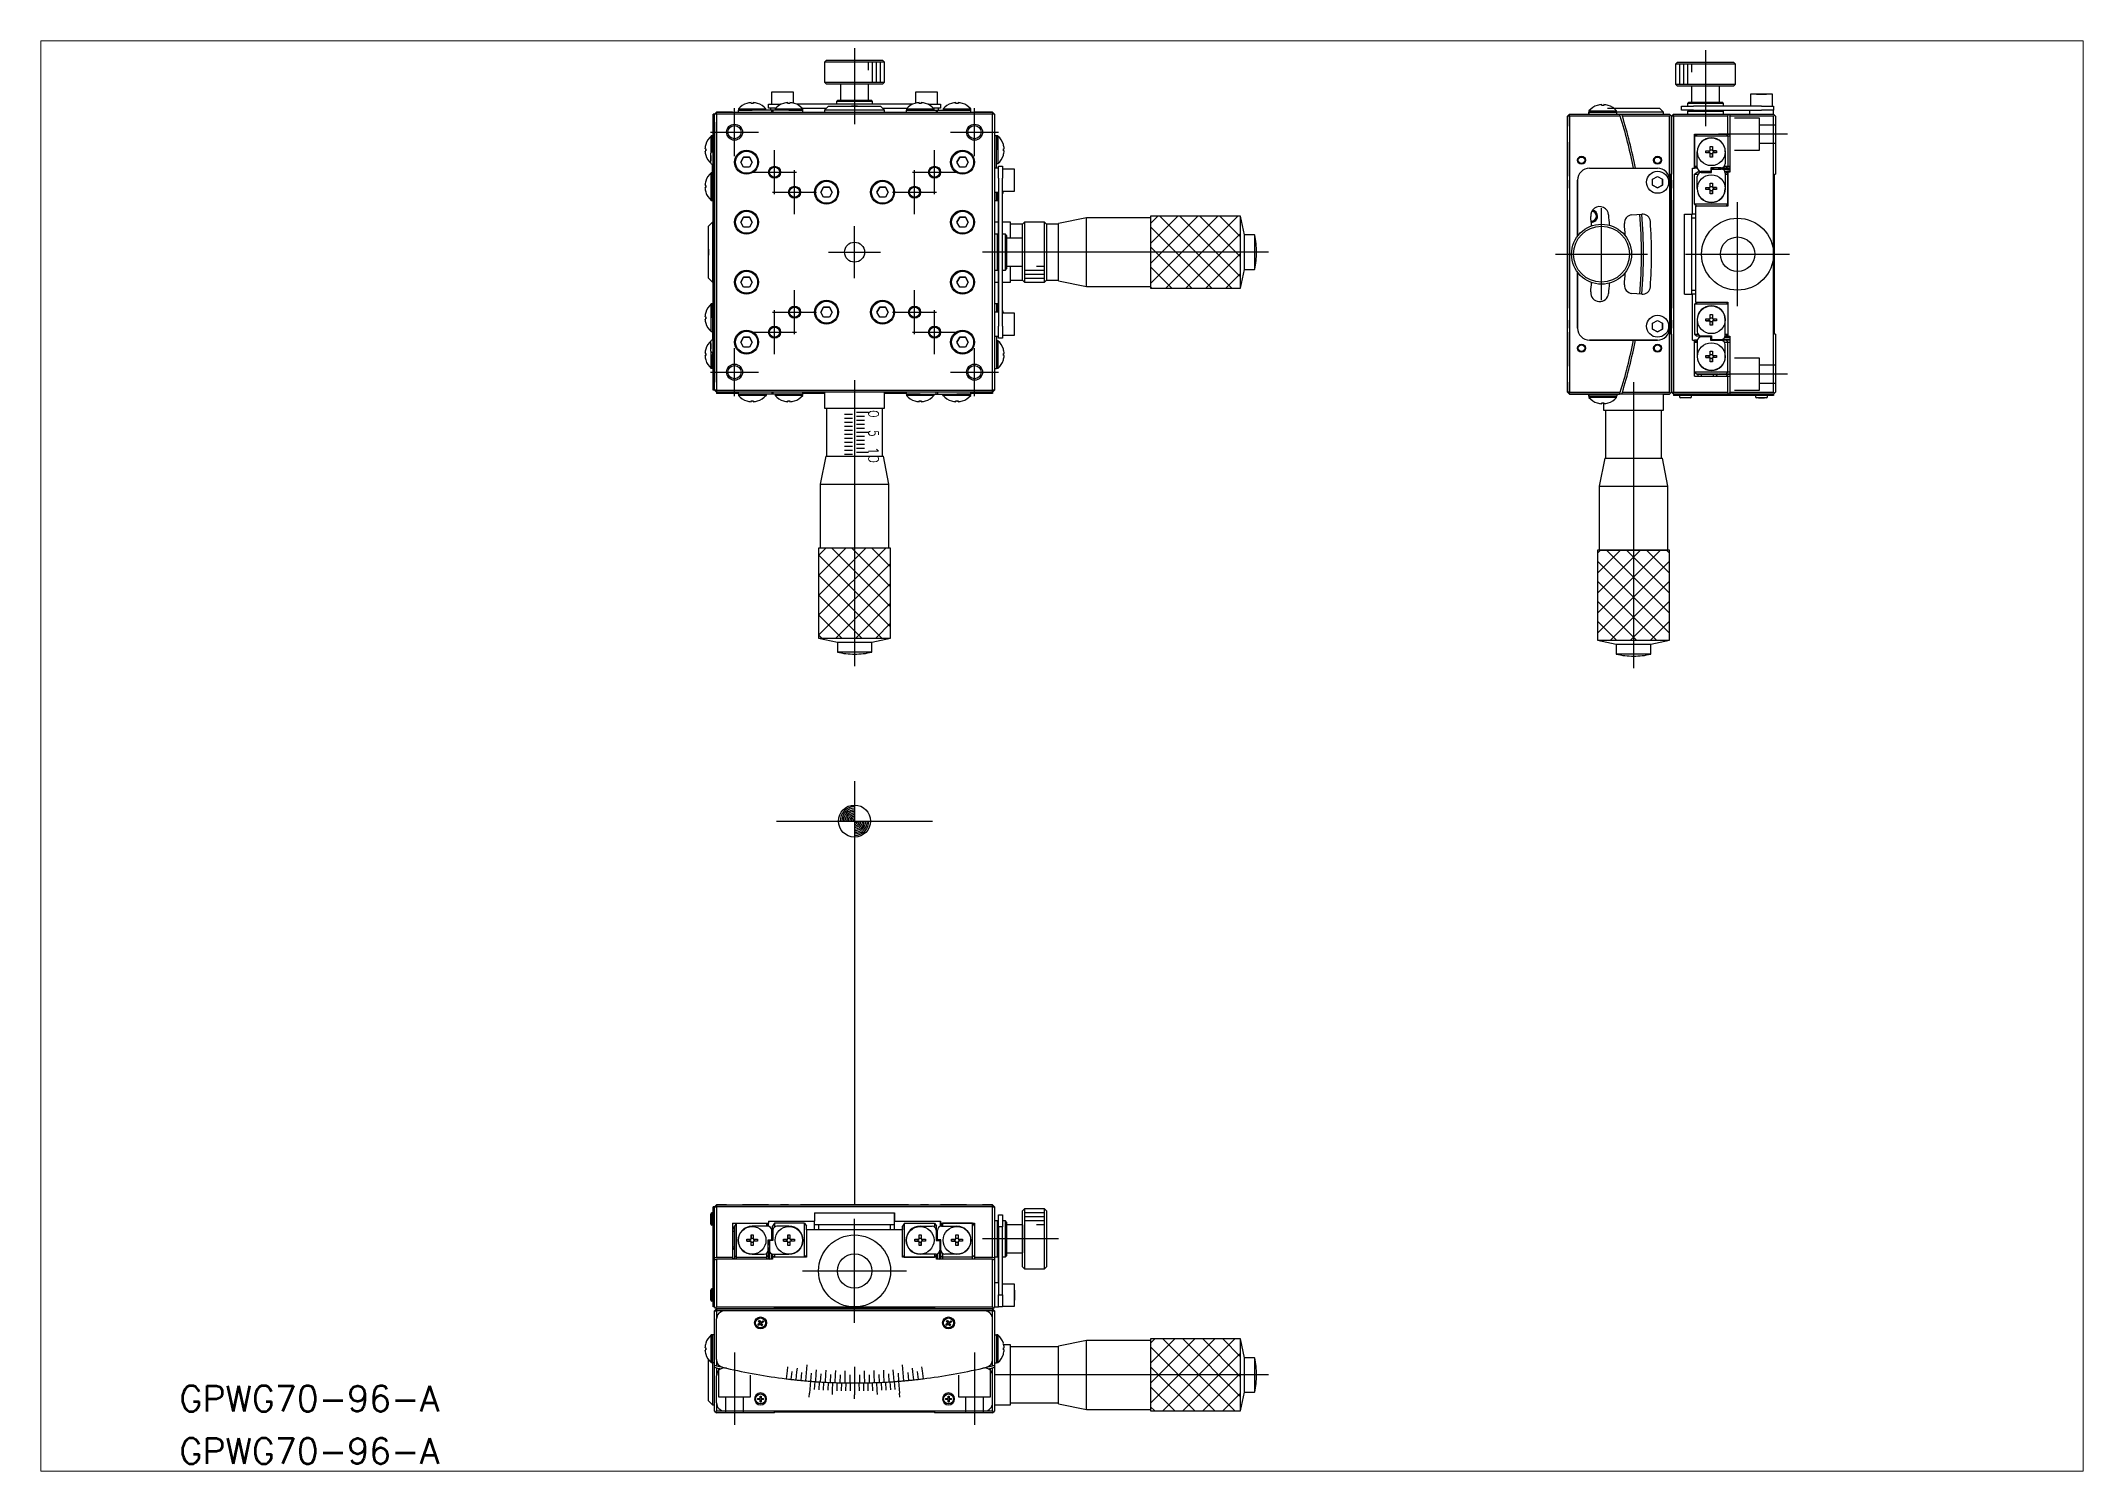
# Paper-space layout 'レイアウト1' of a CAD drawing. Extents: x 1.14 to 10.3, y 0.8 to 7.21.
# The model-space entities are those that its viewports show. They can reach past a viewport. Long polylines and large blocks are cut down to what shows.
import ezdxf

# ---------------------------------------------------------------- set-up
doc = ezdxf.new("R2010")
doc.units = 0
doc.header["$MEASUREMENT"] = 0
doc.linetypes.add('CENTER', pattern=[2, 1.25, -0.25, 0.25, -0.25])
doc.linetypes.add('DASHED', pattern=[0.75, 0.5, -0.25])
doc.layers.get('0').update_dxf_attribs({"linetype": 'CONTINUOUS'})
doc.layers.get('DEFPOINTS').update_dxf_attribs({"linetype": 'CONTINUOUS'})
doc.layers.add('CENTER', color=1, linetype='CENTER')
doc.styles.get("Standard").update_dxf_attribs({"font": 'txt.shx', "bigfont": '@extfont2.shx'})

psp = doc.layouts.new('レイアウト1')

msp = doc.modelspace()

# ---------------------------------------------------------------- texts
at = {"color": 7}
for s, width, p in [('0', 0.864, (140.56, 151.96)), ('5', 0.72, (140.56, 149.46)), ('10', 0.96, (140.56, 147.41))]:
    msp.add_text(s, height=1.25, rotation=270, dxfattribs=dict(at, width=width)).set_placement(p)
for p in [(54.42, 26.79), (54.42, 20.23)]:
    msp.add_text('GPWG70-96-A', height=3.2, dxfattribs=at).set_placement(p)

# ---------------------------------------------------------------- linework, layer by layer
at = {"color": 7, "linetype": 'Continuous'}
for p, q in [((135.31, 195.71), (135.06, 195.46)), ((142.56, 195.46), (135.06, 195.46)), ((135.06, 195.46), (135.06, 192.96)), ((135.31, 195.71), (142.31, 195.71)), ((135.31, 195.71), (142.31, 195.71)), ((142.56, 195.46), (142.31, 195.71)), ((142.56, 192.96), (142.56, 195.46)), ((241.67, 195.46), (241.42, 195.21)), ((245.17, 195.21), (241.42, 195.21)), ((241.42, 195.21), (241.42, 192.71)), ((241.67, 195.46), (245.17, 195.46)), ((245.17, 195.46), (248.67, 195.46)), ((248.92, 195.21), (245.17, 195.21)), ((248.92, 195.21), (248.67, 195.46)), ((248.92, 192.71), (248.92, 195.21)), ((129.81, 191.71), (128.44, 191.71)), ((128.44, 191.71), (128.44, 190.21)), ((131.19, 191.71), (129.81, 191.71)), ((131.19, 190.34), (131.19, 191.71)), ((135.06, 192.96), (142.56, 192.96)), ((135.06, 192.96), (135.31, 192.71)), ((142.31, 192.71), (135.31, 192.71)), ((137.06, 192.71), (137.06, 190.71)), ((140.56, 190.71), (140.56, 192.71)), ((142.31, 192.71), (142.56, 192.96)), ((147.81, 191.71), (146.44, 191.71)), ((146.44, 191.71), (146.44, 190.34)), ((149.19, 191.71), (147.81, 191.71)), ((149.19, 190.21), (149.19, 191.71)), ((241.42, 192.71), (245.17, 192.71)), ((241.42, 192.71), (241.67, 192.46)), ((245.17, 192.46), (241.67, 192.46)), ((243.42, 192.46), (243.42, 190.46)), ((245.17, 192.71), (248.92, 192.71)), ((248.67, 192.46), (245.17, 192.46)), ((246.92, 190.46), (246.92, 192.46)), ((248.67, 192.46), (248.92, 192.71)), ((253.54, 191.46), (250.79, 191.46)), ((253.54, 191.46), (250.79, 191.46)), ((250.79, 191.46), (250.79, 189.96)), ((251.54, 191.46), (252.17, 191.46)), ((252.17, 191.46), (251.54, 191.46)), ((252.79, 191.46), (252.17, 191.46)), ((252.17, 191.46), (252.79, 191.46)), ((253.54, 189.96), (253.54, 191.46)), ((121.16, 188.25), (121.16, 188.96)), ((121.16, 187.96), (121.16, 188.96)), ((121.31, 188.96), (121.16, 188.96)), ((121.31, 188.96), (121.16, 188.96)), ((121.56, 189.21), (121.31, 188.96)), ((121.56, 189.21), (121.31, 188.96)), ((121.56, 188.96), (121.31, 188.96)), ((121.31, 187.96), (121.31, 188.96)), ((121.56, 188.96), (121.56, 189.21)), ((121.56, 189.21), (156.06, 189.21)), ((123.56, 189.21), (121.56, 189.21)), ((121.56, 188.96), (121.56, 154.46)), ((156.06, 188.96), (121.56, 188.96)), ((123.56, 189.21), (127.81, 189.21)), ((126.01, 189.46), (124.26, 189.46)), ((124.26, 189.46), (124.26, 189.21)), ((124.29, 189.63), (127.74, 189.63)), ((124.29, 189.63), (124.29, 189.46)), ((124.29, 189.46), (126.01, 189.46)), ((125.34, 190.31), (125.34, 190.31)), ((125.34, 190.31), (125.34, 190.31)), ((125.88, 190.31), (125.88, 190.4)), ((125.88, 190.4), (125.88, 190.31)), ((126.14, 190.31), (125.88, 190.31)), ((127.96, 189.46), (126.01, 189.46)), ((126.14, 190.4), (126.14, 190.31)), ((126.69, 190.31), (126.69, 190.31)), ((127.74, 189.46), (127.74, 189.63)), ((127.81, 189.21), (128.06, 189.21)), ((128.46, 189.46), (127.96, 189.46)), ((128.06, 189.71), (128.06, 190.21)), ((128.06, 190.21), (129.56, 190.21)), ((128.96, 189.71), (128.06, 189.71)), ((128.06, 189.21), (133.81, 189.21)), ((128.31, 189.71), (128.31, 189.46)), ((128.61, 189.46), (128.46, 189.46)), ((128.46, 189.21), (128.46, 189.46)), ((128.61, 189.46), (128.61, 189.21)), ((129.11, 189.46), (128.61, 189.46)), ((128.61, 189.21), (128.61, 189.46)), ((128.89, 189.63), (132.34, 189.63)), ((128.89, 189.63), (128.89, 189.46)), ((130.61, 189.46), (129.11, 189.46)), ((129.67, 190.21), (129.56, 190.21)), ((129.94, 190.31), (129.94, 190.31)), ((129.94, 190.31), (129.94, 190.31)), ((130.48, 190.31), (130.48, 190.4)), ((130.48, 190.4), (130.48, 190.31)), ((130.74, 190.31), (130.48, 190.31)), ((132.36, 189.46), (130.61, 189.46)), ((130.61, 189.46), (132.34, 189.46)), ((130.74, 190.4), (130.74, 190.31)), ((131.29, 190.31), (131.29, 190.31)), ((146.07, 190.21), (131.55, 190.21)), ((132.27, 189.71), (135.31, 189.71)), ((132.34, 189.46), (132.34, 189.63)), ((132.36, 189.21), (132.36, 189.46)), ((133.81, 189.21), (143.81, 189.21)), ((135.56, 189.96), (135.06, 189.46)), ((138.81, 189.46), (135.06, 189.46)), ((135.06, 189.46), (135.06, 189.21)), ((135.56, 189.96), (138.81, 189.96)), ((135.56, 189.96), (142.06, 189.96)), ((136.71, 190.71), (136.56, 190.56)), ((141.06, 190.56), (136.56, 190.56)), ((136.56, 190.56), (136.56, 190.21)), ((136.71, 190.71), (140.91, 190.71)), ((136.71, 190.71), (137.06, 190.71)), ((139.19, 189.96), (138.44, 189.96)), ((139.19, 189.96), (138.44, 189.96)), ((138.81, 189.96), (142.06, 189.96)), ((142.56, 189.46), (138.81, 189.46)), ((140.56, 190.71), (140.91, 190.71)), ((141.06, 190.56), (140.91, 190.71)), ((141.06, 190.21), (141.06, 190.56)), ((142.56, 189.46), (142.06, 189.96)), ((142.31, 189.71), (145.36, 189.71)), ((142.56, 189.21), (142.56, 189.46)), ((143.81, 189.21), (149.56, 189.21)), ((145.26, 189.46), (147.01, 189.46)), ((145.26, 189.46), (145.26, 189.21)), ((145.29, 189.63), (148.74, 189.63)), ((145.29, 189.63), (145.29, 189.46)), ((145.29, 189.46), (147.01, 189.46)), ((146.34, 190.31), (146.34, 190.31)), ((146.88, 190.31), (146.88, 190.4)), ((147.14, 190.31), (146.88, 190.31)), ((147.01, 189.46), (148.51, 189.46)), ((147.14, 190.4), (147.14, 190.31)), ((147.14, 190.4), (147.14, 190.31)), ((147.69, 190.31), (147.69, 190.31)), ((147.69, 190.31), (147.69, 190.31)), ((148.06, 190.21), (147.95, 190.21)), ((148.06, 190.21), (149.56, 190.21)), ((148.51, 189.46), (149.01, 189.46)), ((149.56, 189.71), (148.67, 189.71)), ((148.74, 189.46), (148.74, 189.63)), ((149.01, 189.46), (149.01, 189.21)), ((149.01, 189.46), (149.16, 189.46)), ((149.16, 189.21), (149.16, 189.46)), ((149.16, 189.46), (149.66, 189.46)), ((149.16, 189.21), (149.16, 189.46)), ((149.31, 189.46), (149.31, 189.71)), ((149.56, 190.21), (149.56, 189.71)), ((149.56, 189.21), (153.56, 189.21)), ((149.66, 189.46), (151.61, 189.46)), ((149.89, 189.63), (153.34, 189.63)), ((149.89, 189.63), (149.89, 189.46)), ((150.94, 190.31), (150.94, 190.31)), ((151.48, 190.31), (151.48, 190.4)), ((151.74, 190.31), (151.48, 190.31)), ((151.61, 189.46), (153.36, 189.46)), ((151.61, 189.46), (153.34, 189.46)), ((151.74, 190.4), (151.74, 190.31)), ((151.74, 190.4), (151.74, 190.31)), ((152.29, 190.31), (152.29, 190.31)), ((152.29, 190.31), (152.29, 190.31)), ((153.34, 189.46), (153.34, 189.63)), ((153.36, 189.21), (153.36, 189.46)), ((153.56, 189.21), (153.81, 189.21)), ((156.06, 189.21), (153.81, 189.21)), ((156.06, 189.21), (156.06, 188.96)), ((156.31, 188.96), (156.06, 189.21)), ((156.06, 154.46), (156.06, 188.96)), ((156.31, 188.96), (156.06, 188.96)), ((156.31, 188.96), (156.31, 154.46)), ((228.17, 188.96), (227.92, 188.71)), ((228.17, 188.71), (228.17, 188.96)), ((228.17, 188.96), (234.43, 188.96)), ((230.57, 188.96), (230.57, 189.21)), ((230.57, 189.21), (230.57, 189.21)), ((230.57, 188.96), (230.57, 189.21)), ((230.57, 188.96), (230.57, 189.21)), ((230.57, 189.21), (234.07, 189.21)), ((230.57, 189.21), (230.57, 188.96)), ((230.6, 189.38), (230.6, 189.21)), ((230.6, 189.38), (234.05, 189.38)), ((230.6, 189.21), (232.35, 189.21)), ((231.65, 190.06), (231.65, 190.06)), ((232.19, 190.06), (232.19, 190.15)), ((232.45, 190.06), (232.19, 190.06)), ((232.35, 189.21), (234.05, 189.21)), ((232.45, 190.15), (232.45, 190.06)), ((232.45, 190.15), (232.45, 190.06)), ((232.92, 189.71), (239.42, 189.71)), ((233, 190.06), (233, 190.06)), ((233, 190.06), (233, 190.06)), ((239.92, 189.21), (234.04, 189.21)), ((234.05, 189.21), (234.05, 189.38)), ((234.07, 188.96), (234.07, 189.21)), ((234.43, 188.96), (234.69, 188.96)), ((234.69, 188.96), (240.67, 188.96)), ((239.92, 189.21), (239.42, 189.71)), ((239.92, 188.96), (239.92, 189.21)), ((240.67, 188.96), (240.79, 188.84)), ((241.17, 188.96), (240.92, 188.71)), ((241.17, 188.96), (240.92, 188.71)), ((241.17, 188.71), (241.17, 188.96)), ((241.17, 188.96), (248.02, 188.96)), ((242.17, 189.46), (242.17, 189.96)), ((242.17, 189.96), (243.67, 189.96)), ((243.67, 189.46), (242.17, 189.46)), ((243.07, 190.46), (242.92, 190.31)), ((245.17, 190.31), (242.92, 190.31)), ((242.92, 190.31), (242.92, 189.96)), ((243.07, 189.46), (242.92, 189.31)), ((247.42, 189.31), (242.92, 189.31)), ((242.92, 189.31), (242.92, 188.96)), ((243.07, 190.46), (245.17, 190.46)), ((252.17, 189.96), (243.67, 189.96)), ((243.67, 189.46), (252.17, 189.46)), ((245.17, 190.46), (247.27, 190.46)), ((247.42, 190.31), (245.17, 190.31)), ((247.42, 190.31), (247.27, 190.46)), ((247.42, 189.31), (247.27, 189.46)), ((247.42, 189.96), (247.42, 190.31)), ((247.42, 188.96), (247.42, 189.31)), ((248.02, 188.96), (248.27, 188.96)), ((248.27, 188.96), (253.67, 188.96)), ((250.67, 189.46), (250.67, 188.96)), ((252.17, 189.96), (253.67, 189.96)), ((253.67, 189.46), (252.17, 189.46)), ((253.67, 189.96), (253.67, 189.46)), ((253.67, 188.96), (253.67, 189.46)), ((253.67, 188.96), (253.79, 188.84)), ((121.16, 187.68), (121.16, 188.25)), ((121.16, 155.46), (121.16, 187.96)), ((121.16, 183.96), (121.16, 187.68)), ((121.31, 155.46), (121.31, 187.96)), ((121.31, 187.96), (121.31, 155.46)), ((227.92, 154.21), (227.92, 188.71)), ((228.17, 188.71), (227.92, 188.71)), ((227.92, 188.71), (227.92, 187.46)), ((228.17, 188.71), (228.17, 154.21)), ((234.51, 188.71), (228.17, 188.71)), ((240.67, 188.71), (234.77, 188.71)), ((240.79, 188.84), (240.67, 188.71)), ((240.67, 180.71), (240.67, 188.71)), ((240.79, 188.84), (240.92, 188.71)), ((240.92, 188.71), (240.92, 181.46)), ((240.92, 161.46), (240.92, 188.71)), ((241.17, 188.71), (240.92, 188.71)), ((241.17, 188.71), (241.17, 154.21)), ((247.95, 188.71), (241.17, 188.71)), ((243.81, 186.21), (244.14, 186.46)), ((243.81, 186.46), (246.67, 186.46)), ((243.81, 186.21), (243.81, 186.46)), ((246.67, 186.46), (247.95, 186.46)), ((247.76, 186.46), (247.95, 186.21)), ((247.95, 186.46), (247.95, 188.71)), ((247.95, 186.46), (248.21, 186.46)), ((248.21, 188.71), (248.21, 181.71)), ((253.67, 188.71), (248.21, 188.71)), ((253.79, 188.84), (253.67, 188.71)), ((253.67, 171.46), (253.67, 188.71)), ((253.92, 188.71), (253.79, 188.84)), ((253.92, 188.71), (253.92, 181.46)), ((120.12, 184.64), (120.22, 184.64)), ((120.12, 184.64), (120.22, 184.64)), ((120.22, 184.38), (120.12, 184.38)), ((120.21, 185.19), (120.22, 185.19)), ((120.21, 185.19), (120.22, 185.19)), ((120.22, 183.84), (120.21, 183.84)), ((120.22, 184.64), (120.22, 184.38)), ((120.86, 182.84), (120.86, 184.09)), ((120.86, 183.98), (120.86, 184.09)), ((120.86, 183.55), (120.86, 183.98)), ((120.86, 183.81), (120.86, 183.55)), ((120.86, 183.74), (120.86, 183.81)), ((120.89, 184.17), (120.89, 186.24)), ((121.06, 186.24), (120.89, 186.24)), ((121.04, 184.21), (120.99, 184.21)), ((121.04, 184.21), (120.99, 184.21)), ((121.06, 184.51), (121.06, 186.26)), ((121.16, 186.26), (121.06, 186.26)), ((121.06, 184.51), (121.06, 186.24)), ((121.06, 184.21), (121.06, 184.51)), ((121.16, 184.01), (121.16, 183.96)), ((121.16, 184.01), (121.16, 183.89)), ((121.16, 183.89), (121.16, 183.85)), ((121.16, 183.85), (121.16, 183.79)), ((121.16, 183.79), (121.16, 183.77)), ((156.56, 186.26), (156.31, 186.26)), ((156.56, 184.51), (156.56, 186.26)), ((156.56, 186.24), (156.56, 184.51)), ((156.73, 186.24), (156.56, 186.24)), ((156.56, 182.56), (156.56, 184.51)), ((156.73, 186.24), (156.73, 184.51)), ((156.73, 184.51), (156.73, 182.79)), ((157.41, 185.19), (157.41, 185.19)), ((157.41, 185.19), (157.41, 185.19)), ((157.41, 184.64), (157.51, 184.64)), ((157.41, 184.38), (157.41, 184.64)), ((157.51, 184.64), (157.41, 184.64)), ((157.51, 184.38), (157.41, 184.38)), ((157.41, 183.84), (157.41, 183.84)), ((227.92, 185.46), (227.92, 182.21)), ((227.92, 184.21), (227.92, 181.21)), ((227.92, 184.21), (227.92, 182.21)), ((227.92, 184.21), (227.92, 182.21)), ((227.92, 184.21), (227.92, 181.21)), ((243.81, 186.21), (243.81, 182.46)), ((247.95, 186.21), (243.81, 186.21)), ((243.81, 182.46), (243.81, 186.21)), ((244.14, 182.31), (244.14, 184.26)), ((245.21, 184.39), (245.76, 184.39)), ((245.21, 184.13), (245.21, 184.39)), ((245.21, 184.39), (245.62, 184.39)), ((245.76, 184.13), (245.21, 184.13)), ((245.62, 184.39), (245.76, 184.39)), ((245.62, 184.13), (245.62, 184.39)), ((245.76, 184.94), (246.02, 184.94)), ((245.76, 184.39), (245.76, 184.94)), ((245.76, 184.52), (246.02, 184.52)), ((245.76, 183.59), (245.76, 184.13)), ((246.02, 184), (245.76, 184)), ((246.02, 184.94), (246.02, 184.39)), ((246.02, 184.94), (246.02, 184.52)), ((246.02, 184.52), (246.02, 184.39)), ((246.02, 184.39), (246.56, 184.39)), ((246.02, 184.39), (246.15, 184.39)), ((246.02, 184.13), (246.02, 183.59)), ((246.56, 184.13), (246.02, 184.13)), ((246.02, 184.13), (246.02, 184)), ((246.02, 183.59), (246.02, 184)), ((246.56, 184.39), (246.15, 184.39)), ((246.15, 184.39), (246.15, 184.13)), ((246.56, 184.39), (246.56, 184.13)), ((247.64, 184.26), (247.64, 182.76)), ((247.95, 186.21), (247.95, 182.46)), ((248.21, 186.21), (247.95, 186.21)), ((120.86, 183.55), (120.86, 183.74)), ((120.86, 183.72), (120.86, 183.62)), ((120.86, 183.55), (120.86, 183.72)), ((120.86, 183.62), (120.86, 183.45)), ((120.86, 183.38), (120.86, 183.55)), ((120.86, 183.48), (120.86, 183.55)), ((120.86, 183.38), (120.86, 183.48)), ((120.86, 183.45), (120.86, 183.19)), ((120.86, 182.84), (120.86, 183.38)), ((120.86, 183.3), (120.86, 183.38)), ((120.86, 183.38), (120.86, 183.2)), ((120.86, 183.12), (120.86, 183.38)), ((120.86, 183.2), (120.86, 183.3)), ((120.86, 183.19), (120.86, 183.12)), ((120.89, 178.19), (120.89, 181.64)), ((121.06, 181.64), (120.89, 181.64)), ((120.99, 182.71), (121.04, 182.71)), ((120.99, 182.71), (121.04, 182.71)), ((121.06, 182.56), (121.06, 182.71)), ((121.06, 182.06), (121.06, 182.56)), ((121.06, 181.91), (121.06, 182.06)), ((121.16, 182.06), (121.06, 182.06)), ((121.06, 181.41), (121.06, 181.91)), ((121.06, 181.91), (121.16, 181.91)), ((121.06, 179.91), (121.06, 181.41)), ((121.16, 183.77), (121.16, 183.71)), ((121.16, 183.71), (121.16, 183.61)), ((121.16, 183.61), (121.16, 183.48)), ((121.16, 183.48), (121.16, 183.45)), ((121.16, 183.45), (121.16, 183.42)), ((121.16, 183.42), (121.16, 183.38)), ((121.16, 183.38), (121.16, 183.34)), ((121.16, 183.34), (121.16, 183.28)), ((121.16, 183.28), (121.16, 183.24)), ((121.16, 183.24), (121.16, 183.2)), ((121.16, 183.2), (121.16, 183.11)), ((121.16, 183.11), (121.16, 183)), ((121.16, 183), (121.16, 182.96)), ((121.16, 182.64), (121.16, 182.96)), ((121.16, 182.96), (121.16, 182.95)), ((121.16, 182.96), (121.16, 182.95)), ((121.16, 182.95), (121.16, 182.94)), ((121.16, 182.95), (121.16, 182.94)), ((121.16, 182.94), (121.16, 182.93)), ((121.16, 182.94), (121.16, 182.93)), ((121.16, 182.93), (121.16, 182.92)), ((121.16, 182.93), (121.16, 182.92)), ((121.16, 182.92), (121.16, 182.91)), ((121.16, 182.92), (121.16, 182.91)), ((121.16, 181.65), (121.16, 182.64)), ((121.16, 180.67), (121.16, 181.65)), ((124.59, 182.96), (124.95, 183.59)), ((124.95, 183.59), (124.59, 182.96)), ((124.95, 182.34), (124.59, 182.96)), ((124.95, 183.59), (125.67, 183.59)), ((125.67, 183.59), (124.95, 183.59)), ((125.67, 182.34), (124.95, 182.34)), ((125.67, 183.59), (126.03, 182.96)), ((126.03, 182.96), (125.67, 183.59)), ((126.03, 182.96), (125.67, 182.34)), ((151.59, 182.96), (151.95, 183.59)), ((151.95, 183.59), (151.59, 182.96)), ((151.95, 182.34), (151.59, 182.96)), ((151.95, 183.59), (152.67, 183.59)), ((152.67, 183.59), (151.95, 183.59)), ((152.67, 182.34), (151.95, 182.34)), ((152.67, 183.59), (153.03, 182.96)), ((153.03, 182.96), (152.67, 183.59)), ((153.03, 182.96), (152.67, 182.34)), ((156.81, 182.21), (156.31, 182.21)), ((156.56, 182.79), (156.73, 182.79)), ((156.56, 182.21), (156.56, 182.56)), ((156.81, 182.21), (156.81, 182.46)), ((156.81, 180.96), (156.81, 182.46)), ((156.81, 182.46), (157.31, 182.46)), ((157.31, 182.46), (157.31, 180.96)), ((158.81, 182.09), (157.31, 182.09)), ((158.81, 180.71), (158.81, 182.09)), ((230.67, 182.21), (239.17, 182.21)), ((240.77, 181.46), (240.92, 181.46)), ((240.77, 161.46), (240.77, 181.46)), ((240.92, 181.46), (240.77, 181.46)), ((243.55, 182.21), (243.81, 182.21)), ((243.55, 176.46), (243.55, 182.21)), ((243.81, 182.46), (244.14, 182.21)), ((243.81, 182.21), (243.81, 182.46)), ((243.81, 182.46), (244.14, 182.46)), ((244.14, 182.21), (243.81, 182.21)), ((243.81, 181.46), (244.14, 181.71)), ((243.81, 177.71), (243.81, 181.46)), ((243.81, 181.46), (244.23, 181.46)), ((244.15, 182.21), (244.14, 182.21)), ((245.11, 181.71), (244.14, 181.71)), ((244.63, 181.66), (245.93, 181.66)), ((245.84, 181.81), (244.64, 181.81)), ((245.84, 181.81), (244.64, 181.81)), ((245.06, 181.72), (245.08, 181.84)), ((245.93, 181.71), (245.11, 181.71)), ((245.15, 181.66), (245.11, 181.71)), ((245.17, 181.81), (245.17, 181.71)), ((245.22, 181.81), (245.22, 181.71)), ((246.02, 183.59), (245.76, 183.59)), ((247.14, 182.26), (245.84, 182.26)), ((245.84, 182.26), (245.84, 181.81)), ((247.14, 182.26), (245.84, 182.26)), ((246.17, 182.21), (245.84, 182.21)), ((245.84, 182.09), (245.93, 182.09)), ((245.84, 181.84), (245.93, 181.84)), ((245.84, 181.84), (245.93, 181.84)), ((245.93, 181.84), (245.84, 181.84)), ((245.93, 181.84), (245.84, 181.84)), ((245.92, 182.09), (245.92, 182.21)), ((245.93, 181.84), (245.92, 181.84)), ((245.92, 181.71), (245.92, 181.84)), ((245.93, 181.84), (245.92, 181.84)), ((245.92, 181.84), (245.93, 181.84)), ((245.93, 181.84), (245.92, 181.84)), ((245.93, 181.66), (245.93, 182.11)), ((245.93, 182.11), (247.13, 182.11)), ((246.1, 182.21), (246.03, 182.11)), ((246.22, 182.26), (246.07, 182.11)), ((246.79, 182.21), (246.72, 182.26)), ((247.76, 182.21), (246.79, 182.21)), ((247.29, 182.09), (248.21, 182.09)), ((247.54, 182.46), (247.95, 182.46)), ((247.58, 181.84), (247.93, 181.84)), ((247.58, 181.84), (248.21, 181.84)), ((247.76, 181.71), (247.62, 181.71)), ((247.63, 181.61), (247.63, 179.66)), ((247.63, 181.46), (247.95, 181.46)), ((247.76, 182.21), (247.95, 182.46)), ((248.21, 182.21), (247.76, 182.21)), ((247.76, 181.71), (247.95, 181.46)), ((247.95, 181.71), (247.76, 181.71)), ((247.78, 181.71), (247.9, 181.84)), ((247.94, 182.09), (247.85, 182.21)), ((248.21, 181.84), (247.9, 181.84)), ((247.9, 181.84), (248.21, 181.84)), ((247.93, 181.84), (248.21, 181.84)), ((247.95, 182.46), (248.21, 182.46)), ((247.95, 181.71), (247.95, 181.46)), ((248.21, 181.71), (247.95, 181.71)), ((247.95, 177.71), (247.95, 181.46)), ((247.95, 181.46), (247.95, 177.71)), ((248.21, 182.18), (248.18, 182.21)), ((248.21, 181.73), (248.2, 181.71)), ((253.77, 181.46), (253.92, 181.46)), ((253.77, 161.46), (253.77, 181.46)), ((120.12, 180.04), (120.22, 180.04)), ((120.12, 180.04), (120.22, 180.04)), ((120.22, 179.78), (120.12, 179.78)), ((120.21, 180.59), (120.22, 180.59)), ((120.21, 180.59), (120.22, 180.59)), ((120.22, 179.24), (120.21, 179.24)), ((120.22, 180.04), (120.22, 179.78)), ((121.06, 178.16), (121.06, 179.91)), ((121.06, 178.19), (121.06, 179.91)), ((121.16, 179.78), (121.16, 180.67)), ((121.16, 179.68), (121.16, 179.78)), ((121.16, 178.89), (121.16, 179.68)), ((121.16, 178.69), (121.16, 178.89)), ((121.16, 177.99), (121.16, 178.69)), ((134.59, 179.21), (134.95, 179.84)), ((134.95, 179.84), (134.59, 179.21)), ((134.95, 178.59), (134.59, 179.21)), ((134.95, 179.84), (135.67, 179.84)), ((135.67, 179.84), (134.95, 179.84)), ((135.67, 179.84), (136.03, 179.21)), ((136.03, 179.21), (135.67, 179.84)), ((136.03, 179.21), (135.67, 178.59)), ((141.59, 179.21), (141.95, 179.84)), ((141.95, 179.84), (141.59, 179.21)), ((141.95, 178.59), (141.59, 179.21)), ((141.95, 179.84), (142.67, 179.84)), ((142.67, 179.84), (141.95, 179.84)), ((142.67, 179.84), (143.03, 179.21)), ((143.03, 179.21), (142.67, 179.84)), ((143.03, 179.21), (142.67, 178.59)), ((156.31, 179.21), (156.81, 179.21)), ((156.56, 178.16), (156.56, 179.21)), ((156.56, 179.21), (156.56, 178.19)), ((156.73, 179.21), (156.73, 178.19)), ((156.81, 180.96), (156.81, 162.46)), ((156.81, 173.81), (156.81, 179.21)), ((157.31, 162.46), (157.31, 180.96)), ((157.31, 179.34), (158.81, 179.34)), ((157.41, 179.24), (157.41, 179.24)), ((158.81, 179.34), (158.81, 180.71)), ((227.92, 180.71), (227.92, 179.71)), ((227.92, 180.46), (227.92, 179.71)), ((227.92, 180.46), (227.92, 179.71)), ((227.92, 180.46), (227.92, 179.71)), ((227.92, 180.46), (227.92, 179.71)), ((229.17, 173.71), (229.17, 180.71)), ((229.17, 180.71), (229.17, 173.71)), ((238.54, 180.82), (239.17, 181.18)), ((238.54, 180.1), (238.54, 180.82)), ((239.17, 179.74), (238.54, 180.1)), ((238.54, 180.1), (239.17, 179.74)), ((239.17, 181.18), (239.79, 180.82)), ((239.79, 180.1), (239.17, 179.74)), ((239.17, 179.74), (239.79, 180.1)), ((239.79, 180.82), (239.79, 180.1)), ((239.79, 180.1), (239.79, 180.82)), ((240.67, 180.71), (240.67, 162.21)), ((240.92, 180.71), (240.92, 179.71)), ((244.13, 179.66), (244.13, 181.16)), ((245.21, 179.79), (245.76, 179.79)), ((245.21, 179.53), (245.21, 179.79)), ((245.21, 179.79), (245.62, 179.79)), ((245.76, 179.53), (245.21, 179.53)), ((245.62, 179.79), (245.76, 179.79)), ((245.62, 179.53), (245.62, 179.79)), ((245.76, 180.34), (246.02, 180.34)), ((245.76, 179.79), (245.76, 180.34)), ((245.76, 179.92), (246.02, 179.92)), ((245.76, 178.99), (245.76, 179.53)), ((246.02, 179.4), (245.76, 179.4)), ((246.02, 178.99), (245.76, 178.99)), ((246.02, 180.34), (246.02, 179.79)), ((246.02, 180.34), (246.02, 179.92)), ((246.02, 179.92), (246.02, 179.79)), ((246.02, 179.79), (246.56, 179.79)), ((246.02, 179.79), (246.15, 179.79)), ((246.02, 179.53), (246.02, 178.99)), ((246.56, 179.53), (246.02, 179.53)), ((246.02, 179.53), (246.02, 179.4)), ((246.02, 178.99), (246.02, 179.4)), ((246.56, 179.79), (246.15, 179.79)), ((246.15, 179.79), (246.15, 179.53)), ((246.56, 179.79), (246.56, 179.53)), ((120.89, 178.19), (121.06, 178.19)), ((121.06, 178.16), (121.16, 178.16)), ((121.16, 177.7), (121.16, 177.99)), ((121.16, 177.1), (121.16, 177.7)), ((121.16, 176.7), (121.16, 177.1)), ((121.16, 176.2), (121.16, 176.7)), ((121.16, 175.71), (121.16, 176.2)), ((135.67, 178.59), (134.95, 178.59)), ((142.67, 178.59), (141.95, 178.59)), ((156.31, 178.16), (156.56, 178.16)), ((156.56, 178.19), (156.73, 178.19)), ((156.81, 177.66), (156.81, 176.64)), ((156.81, 177.66), (156.81, 176.43)), ((156.81, 176.73), (156.81, 175.8)), ((156.81, 176.73), (156.81, 176.72)), ((156.81, 176.61), (156.81, 176.72)), ((156.81, 176.64), (156.81, 173.81)), ((156.81, 176.61), (156.81, 175.55)), ((175.81, 176.21), (175.81, 171.71)), ((187.06, 176.21), (175.81, 176.21)), ((187.06, 167.21), (187.06, 176.21)), ((187.56, 173.86), (187.06, 176.21)), ((227.92, 178.21), (227.92, 177.46)), ((227.92, 178.21), (227.92, 177.46)), ((227.92, 178.21), (227.92, 177.46)), ((227.92, 178.21), (227.92, 177.46)), ((227.92, 178.21), (227.92, 164.71)), ((227.92, 176.71), (227.92, 173.71)), ((227.92, 176.71), (227.92, 173.71)), ((227.92, 176.71), (227.92, 173.71)), ((227.92, 176.71), (227.92, 173.71)), ((235.94, 176.36), (237.19, 176.47)), ((235.94, 176.36), (237.19, 176.47)), ((240.92, 178.21), (240.92, 164.71)), ((240.92, 176.46), (240.92, 174.96)), ((240.92, 176.46), (240.92, 174.96)), ((240.92, 176.46), (240.92, 173.46)), ((240.92, 176.46), (240.92, 173.46)), ((242.52, 176.46), (243.55, 176.46)), ((242.52, 166.46), (242.52, 176.46)), ((243.42, 176.46), (243.42, 166.46)), ((243.92, 176.46), (243.55, 176.46)), ((247.95, 177.71), (243.81, 177.71)), ((243.81, 177.71), (244.14, 177.46)), ((243.92, 177.46), (243.92, 165.46)), ((247.95, 177.46), (243.92, 177.46)), ((243.92, 177.46), (243.92, 165.46)), ((247.76, 177.46), (247.95, 177.71)), ((247.95, 177.71), (247.95, 177.46)), ((121.06, 175.46), (120.56, 174.96)), ((120.56, 168.46), (120.56, 174.96)), ((120.56, 171.71), (120.56, 174.96)), ((121.06, 175.46), (121.06, 171.71)), ((121.16, 175.46), (121.06, 175.46)), ((121.16, 175.31), (121.16, 175.71)), ((121.16, 174.71), (121.16, 175.31)), ((121.16, 174.41), (121.16, 174.71)), ((121.16, 173.71), (121.16, 174.41)), ((121.16, 173.51), (121.16, 173.71)), ((124.59, 175.46), (124.95, 176.09)), ((124.95, 176.09), (124.59, 175.46)), ((124.95, 174.84), (124.59, 175.46)), ((124.95, 176.09), (125.67, 176.09)), ((125.67, 176.09), (124.95, 176.09)), ((125.67, 174.84), (124.95, 174.84)), ((125.67, 176.09), (126.03, 175.46)), ((126.03, 175.46), (125.67, 176.09)), ((126.03, 175.46), (125.67, 174.84)), ((151.59, 175.46), (151.95, 176.09)), ((151.95, 176.09), (151.59, 175.46)), ((151.95, 174.84), (151.59, 175.46)), ((151.95, 176.09), (152.67, 176.09)), ((152.67, 176.09), (151.95, 176.09)), ((152.67, 174.84), (151.95, 174.84)), ((152.67, 176.09), (153.03, 175.46)), ((153.03, 175.46), (152.67, 176.09)), ((153.03, 175.46), (152.67, 174.84)), ((156.81, 175.46), (156.31, 175.46)), ((156.66, 173.96), (156.31, 173.96)), ((156.66, 171.71), (156.66, 173.96)), ((156.81, 173.81), (156.66, 173.96)), ((156.81, 173.81), (156.81, 175.8)), ((156.81, 175.55), (156.81, 173.81)), ((158.31, 175.46), (157.31, 175.46)), ((157.66, 173.96), (157.31, 173.96)), ((157.66, 169.46), (157.66, 173.96)), ((157.81, 173.81), (157.66, 173.96)), ((157.81, 173.81), (157.81, 169.61)), ((158.31, 173.46), (158.31, 175.46)), ((159.81, 175.21), (158.31, 175.21)), ((160.06, 175.46), (159.81, 175.21)), ((159.81, 168.21), (159.81, 175.21)), ((160.06, 175.46), (160.06, 167.96)), ((162.56, 175.46), (160.06, 175.46)), ((162.56, 167.96), (162.56, 175.46)), ((162.81, 175.21), (162.56, 175.46)), ((162.81, 175.21), (162.81, 168.21)), ((164.31, 175.21), (162.81, 175.21)), ((167.81, 176.01), (164.31, 175.31)), ((164.31, 168.11), (164.31, 175.31)), ((167.81, 167.41), (167.81, 176.01)), ((175.81, 176.01), (167.81, 176.01)), ((187.56, 169.56), (187.56, 173.86)), ((188.81, 173.86), (187.56, 173.86)), ((188.81, 173.86), (188.81, 169.56)), ((240.92, 174.96), (240.92, 173.46)), ((240.92, 174.96), (240.92, 173.46)), ((243.92, 175.96), (243.42, 175.96)), ((120.56, 172.09), (120.56, 171.34)), ((120.56, 172.09), (120.56, 171.34)), ((120.56, 168.46), (120.56, 171.71)), ((121.06, 171.71), (121.06, 167.96)), ((121.16, 172.71), (121.16, 173.51)), ((121.16, 172.61), (121.16, 172.71)), ((121.16, 171.71), (121.16, 172.61)), ((121.16, 170.81), (121.16, 171.71)), ((156.66, 169.46), (156.66, 171.71)), ((159.81, 173.46), (157.81, 173.46)), ((175.81, 171.71), (175.81, 167.21)), ((227.92, 172.71), (227.92, 170.21)), ((227.92, 172.71), (227.92, 170.21)), ((240.92, 172.71), (240.92, 171.46)), ((240.92, 172.71), (240.92, 170.21)), ((240.92, 171.46), (240.92, 170.21)), ((253.67, 154.21), (253.67, 171.46)), ((121.16, 170.71), (121.16, 170.81)), ((121.16, 169.91), (121.16, 170.71)), ((121.16, 169.71), (121.16, 169.91)), ((121.16, 169.02), (121.16, 169.71)), ((121.16, 168.72), (121.16, 169.02)), ((121.16, 168.12), (121.16, 168.72)), ((124.59, 167.96), (124.95, 168.59)), ((124.95, 168.59), (124.59, 167.96)), ((124.95, 168.59), (125.67, 168.59)), ((125.67, 168.59), (124.95, 168.59)), ((125.67, 168.59), (126.03, 167.96)), ((126.03, 167.96), (125.67, 168.59)), ((151.59, 167.96), (151.95, 168.59)), ((151.95, 168.59), (151.59, 167.96)), ((151.95, 168.59), (152.67, 168.59)), ((152.67, 168.59), (151.95, 168.59)), ((152.67, 168.59), (153.03, 167.96)), ((153.03, 167.96), (152.67, 168.59)), ((156.31, 169.46), (156.66, 169.46)), ((156.66, 169.46), (156.81, 169.61)), ((156.81, 169.61), (156.81, 166.78)), ((156.81, 167.63), (156.81, 169.61)), ((156.81, 169.61), (156.81, 167.88)), ((156.81, 164.21), (156.81, 169.61)), ((157.31, 169.46), (157.66, 169.46)), ((157.66, 169.46), (157.81, 169.61)), ((157.81, 169.96), (159.81, 169.96)), ((158.31, 167.96), (158.31, 169.96)), ((187.06, 167.21), (187.56, 169.56)), ((187.56, 169.56), (188.81, 169.56)), ((227.92, 169.21), (227.92, 166.21)), ((227.92, 169.21), (227.92, 166.21)), ((227.92, 169.21), (227.92, 166.21)), ((227.92, 169.21), (227.92, 166.21)), ((229.17, 162.21), (229.17, 169.21)), ((229.17, 169.21), (229.17, 162.21)), ((240.92, 169.46), (240.92, 167.96)), ((240.92, 169.46), (240.92, 167.96)), ((240.92, 169.46), (240.92, 166.46)), ((240.92, 169.46), (240.92, 166.46)), ((120.56, 168.46), (121.06, 167.96)), ((121.06, 167.96), (121.16, 167.96)), ((121.16, 167.72), (121.16, 168.12)), ((121.16, 167.22), (121.16, 167.72)), ((121.16, 166.72), (121.16, 167.22)), ((121.16, 166.32), (121.16, 166.72)), ((121.16, 165.73), (121.16, 166.32)), ((124.95, 167.34), (124.59, 167.96)), ((125.67, 167.34), (124.95, 167.34)), ((126.03, 167.96), (125.67, 167.34)), ((151.95, 167.34), (151.59, 167.96)), ((152.67, 167.34), (151.95, 167.34)), ((153.03, 167.96), (152.67, 167.34)), ((156.31, 167.96), (156.81, 167.96)), ((156.81, 167.88), (156.81, 166.81)), ((156.81, 167.63), (156.81, 166.7)), ((156.81, 166.99), (156.81, 165.76)), ((156.81, 166.7), (156.81, 166.81)), ((156.81, 166.78), (156.81, 165.76)), ((156.81, 166.7), (156.81, 166.7)), ((157.31, 167.96), (158.31, 167.96)), ((158.31, 168.21), (159.81, 168.21)), ((159.81, 168.21), (160.06, 167.96)), ((160.06, 167.96), (162.56, 167.96)), ((162.56, 167.96), (162.81, 168.21)), ((162.81, 168.21), (164.31, 168.21)), ((164.31, 168.11), (167.81, 167.41)), ((167.81, 167.41), (175.81, 167.41)), ((175.81, 167.21), (187.06, 167.21)), ((237.19, 166.45), (235.94, 166.56)), ((240.92, 167.96), (240.92, 166.46)), ((240.92, 167.96), (240.92, 166.46)), ((242.52, 166.46), (243.55, 166.46)), ((243.42, 166.96), (243.92, 166.96)), ((243.55, 160.71), (243.55, 166.46)), ((243.92, 166.46), (243.55, 166.46)), ((120.12, 163.64), (120.22, 163.64)), ((120.22, 163.38), (120.12, 163.38)), ((120.12, 163.38), (120.22, 163.38)), ((120.21, 164.19), (120.22, 164.19)), ((120.22, 163.64), (120.22, 163.38)), ((120.89, 161.79), (120.89, 165.24)), ((121.06, 165.24), (120.89, 165.24)), ((121.06, 165.26), (121.06, 163.51)), ((121.16, 165.26), (121.06, 165.26)), ((121.06, 163.51), (121.06, 165.24)), ((121.06, 163.51), (121.06, 162.01)), ((121.16, 165.43), (121.16, 165.73)), ((121.16, 164.74), (121.16, 165.43)), ((121.16, 164.54), (121.16, 164.74)), ((121.16, 163.74), (121.16, 164.54)), ((121.16, 163.64), (121.16, 163.74)), ((121.16, 162.76), (121.16, 163.64)), ((134.59, 164.21), (134.95, 164.84)), ((134.95, 164.84), (134.59, 164.21)), ((134.95, 163.59), (134.59, 164.21)), ((134.95, 164.84), (135.67, 164.84)), ((135.67, 164.84), (134.95, 164.84)), ((135.67, 163.59), (134.95, 163.59)), ((135.67, 164.84), (136.03, 164.21)), ((136.03, 164.21), (135.67, 164.84)), ((136.03, 164.21), (135.67, 163.59)), ((141.59, 164.21), (141.95, 164.84)), ((141.95, 164.84), (141.59, 164.21)), ((141.95, 163.59), (141.59, 164.21)), ((141.95, 164.84), (142.67, 164.84)), ((142.67, 164.84), (141.95, 164.84)), ((142.67, 163.59), (141.95, 163.59)), ((142.67, 164.84), (143.03, 164.21)), ((143.03, 164.21), (142.67, 164.84)), ((143.03, 164.21), (142.67, 163.59)), ((156.56, 165.26), (156.31, 165.26)), ((156.81, 164.21), (156.31, 164.21)), ((156.56, 165.26), (156.56, 164.21)), ((156.56, 165.24), (156.56, 164.21)), ((156.73, 165.24), (156.56, 165.24)), ((156.73, 165.24), (156.73, 164.21)), ((158.81, 164.09), (157.31, 164.09)), ((157.41, 164.19), (157.41, 164.19)), ((158.81, 162.71), (158.81, 164.09)), ((227.92, 165.46), (227.92, 164.71)), ((227.92, 165.46), (227.92, 164.71)), ((227.92, 165.46), (227.92, 164.71)), ((227.92, 165.46), (227.92, 164.71)), ((243.81, 165.21), (244.14, 165.46)), ((247.95, 165.21), (243.81, 165.21)), ((243.81, 165.21), (243.81, 161.46)), ((243.92, 165.46), (247.95, 165.46)), ((245.21, 163.39), (245.76, 163.39)), ((245.21, 163.13), (245.21, 163.39)), ((245.62, 163.13), (245.62, 163.39)), ((245.76, 163.94), (246.02, 163.94)), ((245.76, 163.39), (245.76, 163.94)), ((245.76, 163.52), (246.02, 163.52)), ((246.02, 163.94), (246.02, 163.39)), ((246.02, 163.94), (246.02, 163.52)), ((246.02, 163.52), (246.02, 163.39)), ((246.02, 163.39), (246.56, 163.39)), ((246.15, 163.39), (246.15, 163.13)), ((246.56, 163.39), (246.56, 163.13)), ((247.76, 165.46), (247.95, 165.21)), ((247.95, 165.46), (247.95, 165.21)), ((247.95, 165.21), (247.95, 161.46)), ((247.95, 165.21), (247.95, 161.46)), ((120.22, 162.84), (120.21, 162.84)), ((120.22, 162.84), (120.21, 162.84)), ((120.89, 161.79), (121.06, 161.79)), ((121.06, 162.01), (121.06, 161.51)), ((121.06, 161.51), (121.16, 161.51)), ((121.06, 161.51), (121.06, 161.36)), ((121.06, 161.36), (121.06, 160.86)), ((121.16, 161.36), (121.06, 161.36)), ((121.06, 160.86), (121.06, 160.71)), ((121.16, 161.77), (121.16, 162.76)), ((121.16, 160.79), (121.16, 161.77)), ((124.59, 160.46), (124.95, 161.09)), ((124.95, 161.09), (124.59, 160.46)), ((124.95, 161.09), (125.67, 161.09)), ((125.67, 161.09), (124.95, 161.09)), ((125.67, 161.09), (126.03, 160.46)), ((126.03, 160.46), (125.67, 161.09)), ((151.59, 160.46), (151.95, 161.09)), ((151.95, 161.09), (151.59, 160.46)), ((151.95, 161.09), (152.67, 161.09)), ((152.67, 161.09), (151.95, 161.09)), ((152.67, 161.09), (153.03, 160.46)), ((153.03, 160.46), (152.67, 161.09)), ((156.31, 161.21), (156.81, 161.21)), ((156.56, 161.21), (156.56, 160.86)), ((156.56, 160.86), (156.56, 158.91)), ((156.81, 160.96), (156.81, 162.46)), ((156.81, 160.96), (156.81, 161.21)), ((157.31, 160.96), (156.81, 160.96)), ((157.31, 162.46), (157.31, 160.96)), ((157.31, 161.34), (158.81, 161.34)), ((158.81, 161.34), (158.81, 162.71)), ((227.92, 163.21), (227.92, 162.46)), ((227.92, 163.21), (227.92, 162.46)), ((227.92, 163.21), (227.92, 162.46)), ((227.92, 163.21), (227.92, 162.46)), ((227.92, 163.21), (227.92, 162.21)), ((227.92, 161.71), (227.92, 158.71)), ((227.92, 161.71), (227.92, 158.71)), ((238.54, 162.82), (239.17, 163.18)), ((238.54, 162.1), (238.54, 162.82)), ((239.17, 161.74), (238.54, 162.1)), ((238.54, 162.1), (239.17, 161.74)), ((239.17, 163.18), (239.79, 162.82)), ((239.79, 162.1), (239.17, 161.74)), ((239.17, 161.74), (239.79, 162.1)), ((239.79, 162.82), (239.79, 162.1)), ((239.79, 162.1), (239.79, 162.82)), ((240.67, 154.21), (240.67, 162.21)), ((240.92, 161.46), (240.77, 161.46)), ((240.92, 163.21), (240.92, 162.21)), ((240.92, 161.46), (240.92, 154.21)), ((240.92, 154.21), (240.92, 161.46)), ((243.81, 161.46), (244.14, 161.21)), ((243.81, 161.46), (244.23, 161.46)), ((244.13, 163.26), (244.13, 161.76)), ((245.11, 161.21), (244.14, 161.21)), ((244.63, 161.26), (245.93, 161.26)), ((245.84, 161.11), (244.64, 161.11)), ((245.84, 161.11), (244.64, 161.11)), ((245.08, 161.09), (245.06, 161.21)), ((245.15, 161.26), (245.11, 161.21)), ((245.93, 161.21), (245.11, 161.21)), ((245.17, 161.21), (245.17, 161.11)), ((245.76, 163.13), (245.21, 163.13)), ((245.21, 163.13), (245.62, 163.13)), ((245.22, 161.21), (245.22, 161.11)), ((245.76, 163.13), (245.62, 163.13)), ((245.76, 162.59), (245.76, 163.13)), ((246.02, 163), (245.76, 163)), ((246.02, 162.59), (245.76, 162.59)), ((245.84, 160.66), (245.84, 161.11)), ((245.84, 161.09), (245.93, 161.09)), ((245.84, 161.09), (245.93, 161.09)), ((245.93, 161.09), (245.84, 161.09)), ((245.93, 161.09), (245.84, 161.09)), ((245.84, 160.84), (245.93, 160.84)), ((245.92, 161.09), (245.92, 161.21)), ((245.93, 161.09), (245.92, 161.09)), ((245.93, 161.09), (245.92, 161.09)), ((245.92, 161.09), (245.93, 161.09)), ((245.93, 161.09), (245.92, 161.09)), ((245.92, 160.71), (245.92, 160.84)), ((245.93, 161.26), (245.93, 160.81)), ((245.93, 160.81), (247.13, 160.81)), ((246.02, 163.13), (246.02, 162.59)), ((246.56, 163.13), (246.02, 163.13)), ((246.02, 163.13), (246.02, 163)), ((246.15, 163.13), (246.02, 163.13)), ((246.02, 162.59), (246.02, 163)), ((246.03, 160.81), (246.1, 160.71)), ((246.07, 160.81), (246.22, 160.66)), ((246.56, 163.13), (246.15, 163.13)), ((247.29, 160.84), (248.21, 160.84)), ((247.58, 161.09), (247.93, 161.09)), ((247.58, 161.09), (248.21, 161.09)), ((247.76, 161.21), (247.62, 161.21)), ((247.63, 161.31), (247.63, 163.26)), ((247.63, 161.46), (247.95, 161.46)), ((247.76, 161.21), (247.95, 161.46)), ((247.95, 161.21), (247.76, 161.21)), ((247.9, 161.09), (247.78, 161.21)), ((247.85, 160.71), (247.94, 160.84)), ((248.21, 161.09), (247.9, 161.09)), ((247.9, 161.09), (248.21, 161.09)), ((247.93, 161.09), (248.21, 161.09)), ((247.95, 161.46), (247.95, 161.21)), ((247.95, 161.21), (248.21, 161.21)), ((248.21, 161.2), (248.2, 161.21)), ((248.21, 161.21), (248.21, 154.21)), ((253.92, 161.46), (253.77, 161.46)), ((253.92, 161.46), (253.92, 154.21)), ((120.12, 159.04), (120.22, 159.04)), ((120.22, 158.78), (120.12, 158.78)), ((120.12, 158.78), (120.22, 158.78)), ((120.21, 159.59), (120.22, 159.59)), ((120.22, 159.04), (120.22, 158.78)), ((120.86, 159.34), (120.86, 160.59)), ((120.86, 160.48), (120.86, 160.59)), ((120.86, 160.05), (120.86, 160.48)), ((120.86, 160.31), (120.86, 160.05)), ((120.86, 160.24), (120.86, 160.31)), ((120.86, 160.05), (120.86, 160.24)), ((120.86, 160.22), (120.86, 160.12)), ((120.86, 160.05), (120.86, 160.22)), ((120.86, 160.12), (120.86, 159.95)), ((120.86, 159.88), (120.86, 160.05)), ((120.86, 159.98), (120.86, 160.05)), ((120.86, 159.88), (120.86, 159.98)), ((120.86, 159.95), (120.86, 159.69)), ((120.86, 159.34), (120.86, 159.88)), ((120.86, 159.8), (120.86, 159.88)), ((120.86, 159.88), (120.86, 159.7)), ((120.86, 159.62), (120.86, 159.88)), ((120.86, 159.7), (120.86, 159.8)), ((120.86, 159.69), (120.86, 159.62)), ((120.89, 157.19), (120.89, 159.26)), ((121.04, 160.71), (120.99, 160.71)), ((121.04, 160.71), (120.99, 160.71)), ((120.99, 159.21), (121.04, 159.21)), ((120.99, 159.21), (121.04, 159.21)), ((121.06, 159.21), (121.06, 158.91)), ((121.06, 158.91), (121.06, 157.16)), ((121.06, 157.19), (121.06, 158.91)), ((121.16, 160.46), (121.16, 160.79)), ((121.16, 160.51), (121.16, 160.46)), ((121.16, 160.51), (121.16, 160.39)), ((121.16, 160.39), (121.16, 160.35)), ((121.16, 160.35), (121.16, 160.29)), ((121.16, 160.29), (121.16, 160.27)), ((121.16, 160.27), (121.16, 160.21)), ((121.16, 160.21), (121.16, 160.11)), ((121.16, 160.11), (121.16, 159.98)), ((121.16, 159.98), (121.16, 159.95)), ((121.16, 159.95), (121.16, 159.92)), ((121.16, 159.92), (121.16, 159.88)), ((121.16, 159.88), (121.16, 159.84)), ((121.16, 159.84), (121.16, 159.78)), ((121.16, 159.78), (121.16, 159.74)), ((121.16, 159.74), (121.16, 159.7)), ((121.16, 159.7), (121.16, 159.61)), ((121.16, 159.61), (121.16, 159.5)), ((121.16, 159.5), (121.16, 159.46)), ((121.16, 155.74), (121.16, 159.46)), ((121.16, 159.46), (121.16, 159.45)), ((121.16, 159.46), (121.16, 159.45)), ((121.16, 159.45), (121.16, 159.44)), ((121.16, 159.45), (121.16, 159.44)), ((121.16, 159.44), (121.16, 159.43)), ((121.16, 159.44), (121.16, 159.43)), ((121.16, 159.43), (121.16, 159.42)), ((121.16, 159.43), (121.16, 159.43)), ((121.16, 159.43), (121.16, 159.42)), ((121.16, 159.42), (121.16, 159.41)), ((121.16, 159.42), (121.16, 159.41)), ((124.95, 159.84), (124.59, 160.46)), ((125.67, 159.84), (124.95, 159.84)), ((126.03, 160.46), (125.67, 159.84)), ((151.95, 159.84), (151.59, 160.46)), ((152.67, 159.84), (151.95, 159.84)), ((153.03, 160.46), (152.67, 159.84)), ((156.73, 160.64), (156.56, 160.64)), ((156.56, 158.91), (156.56, 157.16)), ((156.56, 158.91), (156.56, 157.19)), ((156.73, 160.64), (156.73, 158.91)), ((156.73, 158.91), (156.73, 157.19)), ((157.41, 159.59), (157.41, 159.59)), ((157.41, 159.04), (157.51, 159.04)), ((157.41, 158.78), (157.41, 159.04)), ((157.51, 158.78), (157.41, 158.78)), ((157.51, 158.78), (157.41, 158.78)), ((227.92, 160.71), (227.92, 158.71)), ((227.92, 160.71), (227.92, 158.71)), ((227.92, 160.71), (227.92, 157.46)), ((239.17, 160.71), (230.67, 160.71)), ((230.67, 160.71), (239.17, 160.71)), ((243.55, 160.71), (243.81, 160.71)), ((243.81, 160.46), (244.14, 160.71)), ((243.81, 160.46), (243.81, 160.71)), ((244.14, 160.71), (243.81, 160.71)), ((243.81, 156.71), (243.81, 160.46)), ((243.81, 156.71), (243.81, 160.46)), ((243.81, 160.46), (244.14, 160.46)), ((244.15, 160.71), (244.14, 160.71)), ((244.14, 160.61), (244.14, 158.66)), ((245.21, 158.79), (245.76, 158.79)), ((245.21, 158.53), (245.21, 158.79)), ((245.76, 158.53), (245.21, 158.53)), ((245.21, 158.53), (245.62, 158.53)), ((245.62, 158.53), (245.62, 158.79)), ((245.76, 158.53), (245.62, 158.53)), ((245.76, 159.34), (246.02, 159.34)), ((245.76, 158.79), (245.76, 159.34)), ((245.76, 158.92), (246.02, 158.92)), ((245.76, 157.99), (245.76, 158.53)), ((246.02, 158.4), (245.76, 158.4)), ((246.17, 160.71), (245.84, 160.71)), ((247.14, 160.66), (245.84, 160.66)), ((247.14, 160.66), (245.84, 160.66)), ((246.02, 159.34), (246.02, 158.79)), ((246.02, 159.34), (246.02, 158.92)), ((246.02, 158.92), (246.02, 158.79)), ((246.02, 158.79), (246.56, 158.79)), ((246.02, 158.53), (246.02, 157.99)), ((246.56, 158.53), (246.02, 158.53)), ((246.15, 158.53), (246.02, 158.53)), ((246.02, 158.53), (246.02, 158.4)), ((246.02, 157.99), (246.02, 158.4)), ((246.15, 158.79), (246.15, 158.53)), ((246.56, 158.53), (246.15, 158.53)), ((246.56, 158.79), (246.56, 158.53)), ((246.79, 160.71), (246.72, 160.66)), ((247.76, 160.71), (246.79, 160.71)), ((247.54, 160.46), (247.95, 160.46)), ((247.64, 158.66), (247.64, 160.16)), ((247.76, 160.71), (247.95, 160.46)), ((248.21, 160.71), (247.76, 160.71)), ((247.95, 156.71), (247.95, 160.46)), ((247.95, 160.46), (248.21, 160.46)), ((248.18, 160.71), (248.21, 160.75)), ((120.22, 158.24), (120.21, 158.24)), ((120.22, 158.24), (120.21, 158.24)), ((120.89, 157.19), (121.06, 157.19)), ((121.06, 157.16), (121.16, 157.16)), ((121.16, 155.17), (121.16, 155.74)), ((156.31, 157.16), (156.56, 157.16)), ((156.56, 157.19), (156.73, 157.19)), ((157.41, 158.24), (157.41, 158.24)), ((157.41, 158.24), (157.41, 158.24)), ((247.95, 156.71), (243.81, 156.71)), ((243.81, 156.71), (244.14, 156.46)), ((243.81, 156.21), (243.81, 156.71)), ((243.81, 156.21), (246.47, 156.21)), ((246.42, 156.46), (244.14, 156.46)), ((244.14, 156.46), (247.76, 156.46)), ((244.26, 156.21), (244.25, 156.46)), ((244.63, 156.46), (244.62, 156.21)), ((246.02, 157.99), (245.76, 157.99)), ((246.42, 156.46), (246.17, 156.46)), ((246.72, 156.46), (246.17, 156.46)), ((246.17, 156.21), (246.17, 156.46)), ((246.59, 156.34), (246.47, 156.21)), ((246.47, 156.21), (246.67, 156.21)), ((246.72, 156.46), (246.59, 156.34)), ((246.67, 156.21), (247.32, 156.21)), ((247.32, 156.21), (247.95, 156.21)), ((247.84, 156.34), (247.72, 156.46)), ((247.76, 156.46), (247.95, 156.71)), ((247.76, 156.46), (248.21, 156.46)), ((247.97, 156.21), (247.84, 156.34)), ((248.21, 156.71), (247.95, 156.71)), ((247.95, 154.21), (247.95, 156.21)), ((247.95, 156.21), (248.21, 156.21)), ((121.16, 154.46), (121.16, 155.46)), ((121.16, 154.46), (121.16, 155.17)), ((121.31, 154.46), (121.16, 154.46)), ((121.31, 154.46), (121.31, 155.46)), ((121.56, 154.46), (121.31, 154.46)), ((121.31, 154.46), (121.56, 154.21)), ((121.56, 154.46), (156.06, 154.46)), ((121.56, 154.46), (121.56, 154.21)), ((147.06, 154.21), (121.56, 154.21)), ((121.56, 154.21), (121.56, 154.06)), ((121.56, 154.21), (121.56, 154.06)), ((122.56, 154.06), (121.56, 154.06)), ((124.26, 154.06), (122.56, 154.06)), ((124.26, 154.21), (124.26, 153.96)), ((126.01, 153.96), (124.26, 153.96)), ((126.01, 153.96), (124.29, 153.96)), ((124.29, 153.96), (124.29, 153.79)), ((126.01, 153.79), (124.29, 153.79)), ((127.96, 153.96), (126.01, 153.96)), ((127.74, 153.79), (126.01, 153.79)), ((127.74, 153.79), (127.74, 153.96)), ((127.81, 153.89), (127.81, 153.94)), ((127.81, 153.89), (127.81, 153.94)), ((128.46, 153.96), (127.96, 153.96)), ((128.46, 154.21), (128.46, 153.96)), ((128.61, 153.96), (128.46, 153.96)), ((128.61, 153.96), (128.61, 154.21)), ((128.61, 154.21), (128.61, 153.96)), ((129.11, 153.96), (128.61, 153.96)), ((128.89, 153.96), (128.89, 153.79)), ((130.61, 153.79), (128.89, 153.79)), ((130.61, 153.96), (129.11, 153.96)), ((132.36, 153.96), (130.61, 153.96)), ((132.34, 153.96), (130.61, 153.96)), ((132.34, 153.79), (130.61, 153.79)), ((132.34, 153.79), (132.34, 153.96)), ((132.36, 153.96), (132.36, 154.21)), ((135.06, 154.06), (132.36, 154.06)), ((135.06, 154.21), (135.06, 152.21)), ((142.56, 152.21), (142.56, 154.21)), ((145.26, 154.06), (142.56, 154.06)), ((145.26, 154.21), (145.26, 153.96)), ((145.26, 153.96), (147.01, 153.96)), ((147.01, 153.96), (145.29, 153.96)), ((145.29, 153.96), (145.29, 153.79)), ((147.01, 153.79), (145.29, 153.79)), ((147.01, 153.96), (148.51, 153.96)), ((148.74, 153.79), (147.01, 153.79)), ((156.06, 154.21), (147.06, 154.21)), ((148.51, 153.96), (149.01, 153.96)), ((148.74, 153.79), (148.74, 153.96)), ((149.01, 153.96), (149.01, 154.21)), ((149.01, 153.96), (149.16, 153.96)), ((149.16, 154.21), (149.16, 153.96)), ((149.16, 154.21), (149.16, 153.96)), ((149.16, 153.96), (149.66, 153.96)), ((149.66, 153.96), (151.61, 153.96)), ((149.81, 153.94), (149.81, 153.89)), ((149.81, 153.94), (149.81, 153.89)), ((149.89, 153.96), (149.89, 153.79)), ((151.61, 153.79), (149.89, 153.79)), ((151.61, 153.96), (153.36, 153.96)), ((153.34, 153.96), (151.61, 153.96)), ((153.34, 153.79), (151.61, 153.79)), ((153.34, 153.79), (153.34, 153.96)), ((153.36, 153.96), (153.36, 154.21)), ((155.06, 154.06), (153.36, 154.06)), ((156.06, 154.06), (155.06, 154.06)), ((156.06, 154.21), (156.06, 154.46)), ((156.31, 154.46), (156.06, 154.46)), ((156.06, 154.21), (156.31, 154.46)), ((156.06, 154.21), (156.06, 154.06)), ((227.92, 155.46), (227.92, 154.21)), ((228.17, 153.96), (227.92, 154.21)), ((228.17, 154.21), (227.92, 154.21)), ((227.92, 154.21), (228.17, 153.96)), ((228.17, 153.96), (228.17, 154.21)), ((228.17, 154.21), (234.51, 154.21)), ((234.43, 153.96), (228.17, 153.96)), ((228.17, 153.96), (229.94, 153.96)), ((228.88, 153.96), (229.94, 153.96)), ((228.88, 153.96), (229.94, 153.96)), ((229.94, 153.96), (230.21, 153.96)), ((229.94, 153.96), (230.21, 153.96)), ((229.94, 153.96), (230.21, 153.96)), ((230.21, 153.96), (234.43, 153.96)), ((230.57, 153.96), (230.57, 153.71)), ((230.57, 153.96), (230.57, 153.71)), ((230.57, 153.96), (230.57, 153.71)), ((230.57, 153.71), (230.57, 153.96)), ((230.57, 153.71), (230.6, 153.71)), ((230.57, 153.71), (230.57, 153.71)), ((230.57, 153.71), (230.57, 153.71)), ((230.57, 153.71), (230.6, 153.71)), ((230.6, 153.71), (234.05, 153.71)), ((230.6, 153.71), (230.6, 153.54)), ((234.05, 153.71), (230.6, 153.71)), ((234.05, 153.54), (230.6, 153.54)), ((234.05, 153.71), (234.07, 153.71)), ((234.05, 153.54), (234.05, 153.71)), ((234.05, 153.71), (234.07, 153.71)), ((234.07, 153.96), (234.07, 153.71)), ((234.69, 153.96), (234.43, 153.96)), ((240.67, 153.96), (234.69, 153.96)), ((234.77, 154.21), (240.67, 154.21)), ((239.92, 153.96), (240.67, 153.96)), ((239.92, 151.96), (239.92, 153.96)), ((240.67, 154.21), (240.79, 154.09)), ((240.79, 154.09), (240.67, 153.96)), ((240.92, 154.21), (240.79, 154.09)), ((240.92, 154.21), (241.17, 154.21)), ((240.92, 154.21), (241.17, 153.96)), ((240.92, 154.21), (241.17, 153.96)), ((241.17, 153.96), (241.17, 154.21)), ((241.17, 154.21), (247.95, 154.21)), ((242.17, 153.96), (241.17, 153.96)), ((241.17, 153.96), (241.17, 153.81)), ((241.17, 153.96), (241.17, 153.81)), ((242.17, 153.81), (241.17, 153.81)), ((241.92, 153.69), (241.92, 153.64)), ((243.29, 153.51), (242.04, 153.51)), ((247.23, 153.96), (242.17, 153.96)), ((247.23, 153.96), (242.17, 153.96)), ((242.27, 153.81), (242.17, 153.81)), ((243.07, 153.81), (242.27, 153.81)), ((242.39, 153.51), (242.32, 153.51)), ((242.58, 153.51), (242.41, 153.51)), ((242.65, 153.51), (242.58, 153.51)), ((242.75, 153.51), (242.65, 153.51)), ((243.01, 153.51), (242.75, 153.51)), ((247.23, 153.81), (243.07, 153.81)), ((243.42, 153.64), (243.42, 153.69)), ((248.02, 153.96), (247.23, 153.96)), ((247.23, 153.96), (248.02, 153.96)), ((248.21, 153.81), (247.23, 153.81)), ((248.02, 153.96), (248.21, 153.96)), ((248.21, 153.96), (248.02, 153.96)), ((248.21, 154.21), (253.67, 154.21)), ((248.29, 153.81), (248.21, 153.81)), ((249.29, 153.96), (248.27, 153.96)), ((248.29, 153.96), (248.29, 153.81)), ((249.29, 153.81), (248.29, 153.81)), ((252.67, 153.96), (249.29, 153.96)), ((252.67, 153.96), (249.29, 153.96)), ((251.77, 153.81), (249.29, 153.81)), ((251.42, 153.69), (251.42, 153.64)), ((252.79, 153.51), (251.54, 153.51)), ((252.1, 153.51), (251.54, 153.51)), ((252.57, 153.81), (251.77, 153.81)), ((251.79, 153.51), (252.1, 153.51)), ((252.1, 153.51), (251.79, 153.51)), ((252.23, 153.51), (252.1, 153.51)), ((252.1, 153.51), (252.23, 153.51)), ((252.23, 153.51), (252.1, 153.51)), ((252.79, 153.51), (252.23, 153.51)), ((252.54, 153.51), (252.23, 153.51)), ((252.23, 153.51), (252.54, 153.51)), ((252.67, 153.81), (252.57, 153.81)), ((253.67, 153.96), (252.67, 153.96)), ((253.67, 153.81), (252.67, 153.81)), ((252.92, 153.64), (252.92, 153.69)), ((253.67, 154.21), (253.79, 154.09)), ((253.79, 154.09), (253.67, 153.96)), ((253.67, 153.96), (253.67, 153.81)), ((253.92, 154.21), (253.79, 154.09)), ((125.34, 153.11), (125.34, 153.12)), ((125.34, 153.11), (125.34, 153.12)), ((125.88, 153.12), (126.14, 153.12)), ((125.88, 153.02), (125.88, 153.12)), ((125.88, 153.02), (125.88, 153.12)), ((126.14, 153.12), (126.14, 153.02)), ((126.69, 153.12), (126.69, 153.11)), ((129.94, 153.11), (129.94, 153.12)), ((129.94, 153.11), (129.94, 153.12)), ((130.48, 153.12), (130.74, 153.12)), ((130.48, 153.02), (130.48, 153.12)), ((130.48, 153.02), (130.48, 153.12)), ((130.74, 153.12), (130.74, 153.02)), ((131.29, 153.12), (131.29, 153.11)), ((135.06, 152.21), (142.56, 152.21)), ((135.31, 152.21), (135.31, 146.21)), ((142.31, 146.21), (142.31, 152.21)), ((146.34, 153.11), (146.34, 153.12)), ((146.88, 153.12), (147.14, 153.12)), ((146.88, 153.02), (146.88, 153.12)), ((147.14, 153.12), (147.14, 153.02)), ((147.14, 153.02), (147.14, 153.12)), ((147.69, 153.12), (147.69, 153.11)), ((147.69, 153.12), (147.69, 153.11)), ((150.94, 153.11), (150.94, 153.12)), ((151.48, 153.12), (151.74, 153.12)), ((151.48, 153.02), (151.48, 153.12)), ((151.74, 153.12), (151.74, 153.02)), ((151.74, 153.02), (151.74, 153.12)), ((152.29, 153.12), (152.29, 153.11)), ((152.29, 153.12), (152.29, 153.11)), ((231.65, 152.86), (231.65, 152.87)), ((232.19, 152.87), (232.45, 152.87)), ((232.19, 152.77), (232.19, 152.87)), ((232.42, 152.87), (232.42, 151.96)), ((232.42, 151.96), (236.17, 151.96)), ((232.42, 151.96), (232.67, 151.96)), ((232.45, 152.87), (232.45, 152.77)), ((232.45, 152.77), (232.45, 152.87)), ((232.67, 151.96), (232.67, 145.96)), ((233, 152.87), (233, 152.86)), ((233, 152.87), (233, 152.86)), ((236.17, 151.96), (239.92, 151.96)), ((239.67, 151.96), (239.77, 151.96)), ((239.67, 145.96), (239.67, 151.96)), ((239.77, 151.96), (239.92, 151.96)), ((135.21, 146.21), (134.51, 142.71)), ((135.21, 146.21), (142.41, 146.21)), ((143.11, 142.71), (142.41, 146.21)), ((232.57, 145.96), (231.87, 142.46)), ((232.57, 145.96), (239.77, 145.96)), ((232.57, 145.96), (232.67, 145.96)), ((232.67, 145.96), (239.67, 145.96)), ((239.67, 145.96), (239.77, 145.96)), ((240.47, 142.46), (239.77, 145.96)), ((134.51, 142.71), (143.11, 142.71)), ((134.51, 142.71), (134.51, 134.71)), ((143.11, 134.71), (143.11, 142.71)), ((231.87, 142.46), (231.87, 134.46)), ((231.87, 142.46), (240.47, 142.46)), ((240.47, 134.46), (240.47, 142.46)), ((138.81, 134.71), (134.31, 134.71)), ((134.31, 134.71), (134.31, 123.46)), ((143.31, 134.71), (138.81, 134.71)), ((143.31, 123.46), (143.31, 134.71)), ((240.67, 134.46), (231.67, 134.46)), ((231.87, 134.46), (231.67, 134.46)), ((231.67, 134.46), (231.67, 123.21)), ((231.87, 134.46), (240.47, 134.46)), ((240.67, 134.46), (240.47, 134.46)), ((240.67, 123.21), (240.67, 134.46)), ((134.31, 123.46), (143.31, 123.46)), ((134.31, 123.46), (136.66, 122.96)), ((136.66, 122.96), (140.96, 122.96)), ((136.66, 122.96), (136.66, 121.71)), ((140.96, 122.96), (143.31, 123.46)), ((140.96, 121.71), (140.96, 122.96)), ((231.67, 123.21), (236.17, 123.21)), ((231.67, 123.21), (234.02, 122.71)), ((234.02, 122.71), (236.17, 122.71)), ((234.02, 122.71), (234.02, 121.46)), ((236.17, 123.21), (240.67, 123.21)), ((236.17, 122.71), (238.32, 122.71)), ((238.32, 122.71), (240.67, 123.21)), ((238.32, 121.46), (238.32, 122.71)), ((140.96, 121.71), (136.66, 121.71)), ((238.32, 121.46), (234.02, 121.46)), ((120.86, 50.21), (120.86, 51.46)), ((120.86, 50.92), (120.86, 51.46)), ((120.86, 51.18), (120.86, 50.92)), ((120.86, 51.11), (120.86, 51.18)), ((120.86, 50.92), (120.86, 51.11)), ((120.86, 51.1), (120.86, 50.99)), ((120.86, 50.92), (120.86, 51.1)), ((121.04, 51.59), (120.99, 51.59)), ((121.16, 51.46), (121.16, 52.34)), ((121.16, 51.34), (121.16, 52.34)), ((121.31, 52.34), (121.16, 52.34)), ((121.31, 52.34), (121.16, 52.34)), ((121.16, 51.34), (121.16, 51.46)), ((121.16, 51.39), (121.16, 51.34)), ((121.16, 51.39), (121.16, 51.34)), ((121.16, 51.39), (121.16, 51.34)), ((121.16, 51.39), (121.16, 51.19)), ((121.16, 46.74), (121.16, 51.34)), ((121.16, 51.19), (121.16, 51.09)), ((121.16, 51.09), (121.16, 51.05)), ((121.56, 52.59), (121.31, 52.34)), ((121.56, 52.59), (121.31, 52.34)), ((121.31, 52.34), (121.56, 52.34)), ((121.31, 51.34), (121.31, 52.34)), ((121.31, 46.74), (121.31, 51.34)), ((121.31, 46.74), (121.31, 51.34)), ((121.56, 52.59), (121.56, 52.34)), ((121.56, 52.59), (156.06, 52.59)), ((122.81, 52.59), (121.56, 52.59)), ((121.56, 52.34), (121.56, 46.08)), ((156.06, 52.34), (121.56, 52.34)), ((128.06, 52.59), (124.81, 52.59)), ((125.31, 52.59), (124.81, 52.59)), ((126.81, 52.59), (124.81, 52.59)), ((125.31, 52.59), (124.81, 52.59)), ((126.81, 52.59), (124.81, 52.59)), ((125.31, 52.59), (124.81, 52.59)), ((126.81, 52.59), (124.81, 52.59)), ((125.31, 52.59), (124.81, 52.59)), ((126.81, 52.59), (124.81, 52.59)), ((126.81, 52.59), (125.31, 52.59)), ((126.81, 52.59), (125.31, 52.59)), ((126.81, 52.59), (125.31, 52.59)), ((126.81, 52.59), (125.31, 52.59)), ((130.56, 52.59), (129.56, 52.59)), ((145.56, 52.59), (132.06, 52.59)), ((135.31, 52.59), (133.81, 52.59)), ((136.81, 52.59), (133.81, 52.59)), ((135.31, 52.59), (133.81, 52.59)), ((136.81, 52.59), (133.81, 52.59)), ((133.81, 51.62), (143.81, 51.62)), ((133.81, 51.62), (133.81, 50.56)), ((136.81, 52.59), (135.31, 52.59)), ((136.81, 52.59), (135.31, 52.59)), ((138.81, 52.59), (137.56, 52.59)), ((140.06, 52.59), (137.56, 52.59)), ((140.06, 52.59), (138.81, 52.59)), ((142.31, 52.59), (140.81, 52.59)), ((143.81, 52.59), (140.81, 52.59)), ((142.31, 52.59), (140.81, 52.59)), ((143.81, 52.59), (140.81, 52.59)), ((143.81, 52.59), (142.31, 52.59)), ((143.81, 52.59), (142.31, 52.59)), ((143.81, 51.62), (143.81, 50.56)), ((143.81, 50.09), (143.81, 51.62)), ((143.81, 50.56), (143.81, 51.62)), ((148.06, 52.59), (147.06, 52.59)), ((152.81, 52.59), (149.56, 52.59)), ((152.31, 52.59), (150.81, 52.59)), ((152.31, 52.59), (150.81, 52.59)), ((152.31, 52.59), (150.81, 52.59)), ((152.31, 52.59), (150.81, 52.59)), ((152.81, 52.59), (150.81, 52.59)), ((152.81, 52.59), (150.81, 52.59)), ((152.81, 52.59), (150.81, 52.59)), ((152.81, 52.59), (150.81, 52.59)), ((152.81, 52.59), (152.31, 52.59)), ((152.81, 52.59), (152.31, 52.59)), ((152.81, 52.59), (152.31, 52.59)), ((152.81, 52.59), (152.31, 52.59)), ((156.06, 52.59), (154.81, 52.59)), ((156.06, 52.34), (156.06, 52.59)), ((156.31, 52.34), (156.06, 52.59)), ((156.06, 46.08), (156.06, 52.34)), ((156.06, 52.34), (156.31, 52.34)), ((156.31, 52.34), (156.31, 46)), ((156.81, 49.84), (156.81, 51.34)), ((156.81, 51.34), (157.31, 51.34)), ((156.81, 50.44), (156.81, 51.34)), ((157.31, 51.34), (157.31, 49.84)), ((160.06, 52.09), (159.81, 51.84)), ((159.81, 50.09), (159.81, 51.84)), ((159.81, 48.34), (159.81, 51.84)), ((160.06, 52.09), (160.06, 48.34)), ((162.56, 52.09), (160.06, 52.09)), ((162.56, 48.34), (162.56, 52.09)), ((162.81, 51.84), (162.56, 52.09)), ((162.81, 51.84), (162.81, 48.34)), ((120.86, 50.99), (120.86, 50.82)), ((120.86, 50.75), (120.86, 50.92)), ((120.86, 50.85), (120.86, 50.92)), ((120.86, 50.75), (120.86, 50.85)), ((120.86, 50.82), (120.86, 50.56)), ((120.86, 50.49), (120.86, 50.75)), ((120.86, 50.68), (120.86, 50.75)), ((120.86, 50.75), (120.86, 50.58)), ((120.86, 50.49), (120.86, 50.75)), ((120.86, 50.58), (120.86, 50.68)), ((120.86, 50.56), (120.86, 50.49)), ((120.86, 50.21), (120.86, 50.49)), ((120.99, 50.09), (121.04, 50.09)), ((121.16, 51.05), (121.16, 51.02)), ((121.16, 51.02), (121.16, 50.98)), ((121.16, 50.98), (121.16, 50.92)), ((121.16, 50.92), (121.16, 50.82)), ((121.16, 50.82), (121.16, 50.77)), ((121.16, 50.77), (121.16, 50.72)), ((121.16, 50.72), (121.16, 50.63)), ((121.16, 50.63), (121.16, 50.56)), ((121.16, 50.56), (121.16, 50.52)), ((121.16, 50.52), (121.16, 50.41)), ((121.16, 50.41), (121.16, 50.29)), ((121.16, 50.34), (121.16, 50.29)), ((121.16, 50.34), (121.16, 50.29)), ((121.16, 50.34), (121.16, 50.29)), ((121.16, 46.74), (121.16, 50.21)), ((123.56, 50.3), (124.06, 50.3)), ((123.56, 50.3), (123.56, 46.08)), ((123.56, 49.73), (123.81, 49.74)), ((123.81, 49.59), (123.56, 49.59)), ((123.81, 49.26), (123.56, 49.27)), ((124.06, 50.3), (123.81, 49.94)), ((123.81, 47.09), (123.81, 49.94)), ((123.81, 49.94), (123.81, 46.26)), ((124.06, 46.08), (124.06, 50.3)), ((124.06, 50.3), (127.81, 50.3)), ((124.06, 50.3), (127.81, 50.3)), ((125.88, 48.86), (126.14, 48.86)), ((125.88, 48.31), (125.88, 48.86)), ((125.88, 48.86), (125.88, 48.44)), ((127.96, 49.93), (126.01, 49.93)), ((126.14, 48.86), (126.14, 48.31)), ((127.81, 50.3), (128.06, 49.94)), ((127.81, 50.3), (128.06, 50.3)), ((127.81, 50.3), (127.81, 49.93)), ((128.06, 50.56), (133.81, 50.56)), ((128.06, 50.56), (128.06, 50.3)), ((128.06, 49.95), (128.06, 50.3)), ((128.06, 49.92), (128.06, 49.94)), ((128.46, 48.23), (128.46, 49.43)), ((128.46, 48.64), (128.56, 48.65)), ((128.81, 50.3), (128.56, 49.94)), ((128.56, 48.95), (128.56, 49.94)), ((128.61, 48.92), (128.56, 48.95)), ((128.56, 48.14), (128.56, 48.95)), ((128.61, 49.44), (128.61, 48.14)), ((132.56, 50.3), (128.81, 50.3)), ((128.81, 50.3), (128.81, 49.84)), ((130.61, 49.94), (129.11, 49.94)), ((130.48, 48.86), (130.74, 48.86)), ((130.48, 48.31), (130.48, 48.86)), ((130.48, 48.86), (130.48, 48.44)), ((130.74, 48.86), (130.74, 48.31)), ((132.56, 50.3), (132.81, 49.94)), ((132.56, 46.08), (132.56, 50.3)), ((132.81, 49.48), (132.81, 49.94)), ((132.81, 49.49), (132.81, 46.08)), ((144.81, 49.49), (132.81, 49.49)), ((144.81, 49.49), (132.81, 49.49)), ((133.81, 49.49), (133.81, 50.56)), ((143.81, 50.09), (133.81, 50.09)), ((134.31, 50.09), (134.31, 49.49)), ((143.31, 49.49), (143.31, 50.09)), ((143.81, 50.56), (149.56, 50.56)), ((143.81, 50.09), (143.81, 50.56)), ((143.81, 49.49), (143.81, 50.56)), ((145.06, 50.3), (144.81, 49.94)), ((144.81, 49.94), (144.81, 49.49)), ((144.81, 49.49), (144.81, 49.94)), ((144.81, 46.08), (144.81, 49.49)), ((145.06, 46.08), (145.06, 50.3)), ((145.06, 50.3), (148.81, 50.3)), ((146.88, 48.86), (147.14, 48.86)), ((146.88, 48.31), (146.88, 48.86)), ((147.01, 49.94), (148.51, 49.94)), ((147.14, 48.86), (147.14, 48.31)), ((147.14, 48.86), (147.14, 48.44)), ((148.81, 50.3), (149.06, 49.94)), ((148.81, 50.3), (148.81, 49.84)), ((149.01, 49.44), (149.01, 48.14)), ((149.01, 48.92), (149.06, 48.95)), ((149.06, 48.95), (149.06, 49.94)), ((149.06, 48.14), (149.06, 48.95)), ((149.06, 48.65), (149.16, 48.64)), ((149.16, 48.23), (149.16, 49.43)), ((149.16, 48.23), (149.16, 49.43)), ((149.56, 50.56), (149.56, 50.3)), ((149.56, 49.94), (149.56, 50.56)), ((149.81, 50.3), (149.56, 49.94)), ((149.56, 50.3), (149.81, 50.3)), ((149.56, 49.93), (149.56, 50.3)), ((149.56, 49.94), (149.56, 49.92)), ((149.56, 49.92), (149.56, 49.94)), ((149.66, 49.93), (151.61, 49.93)), ((153.56, 50.3), (149.81, 50.3)), ((149.81, 50.3), (153.56, 50.3)), ((149.81, 50.3), (149.81, 49.93)), ((151.48, 48.86), (151.74, 48.86)), ((151.48, 48.31), (151.48, 48.86)), ((151.74, 48.86), (151.74, 48.31)), ((151.74, 48.86), (151.74, 48.44)), ((153.56, 46.08), (153.56, 50.3)), ((153.56, 50.3), (153.81, 49.94)), ((153.56, 50.3), (153.81, 50.3)), ((153.81, 50.3), (153.81, 46.08)), ((153.81, 49.94), (153.81, 50.3)), ((156.66, 50.59), (156.31, 50.59)), ((156.81, 50.44), (156.66, 50.59)), ((156.66, 46.09), (156.66, 50.59)), ((156.81, 49.84), (156.81, 41.34)), ((156.81, 49.69), (156.81, 49.68)), ((156.81, 49.69), (156.81, 47.44)), ((156.81, 49.46), (156.81, 49.68)), ((157.66, 50.59), (157.31, 50.59)), ((157.31, 41.34), (157.31, 49.84)), ((157.66, 48.34), (157.66, 50.59)), ((157.81, 50.44), (157.66, 50.59)), ((157.81, 50.44), (157.81, 48.34)), ((159.81, 50.09), (157.81, 50.09)), ((159.81, 46.59), (159.81, 50.09)), ((159.81, 50.09), (159.81, 48.34)), ((121.16, 45.78), (121.16, 46.74)), ((121.16, 45.78), (121.16, 46.74)), ((121.31, 46), (121.31, 46.74)), ((121.31, 45.88), (121.31, 46)), ((121.56, 46.08), (123.56, 46.08)), ((123.56, 47.34), (123.81, 47.34)), ((123.69, 47.11), (123.56, 47.24)), ((123.56, 46.08), (123.56, 45.82)), ((123.81, 46.99), (123.69, 47.11)), ((123.69, 45.86), (123.81, 45.99)), ((123.81, 47.09), (123.81, 47.34)), ((123.81, 46.99), (123.81, 47.34)), ((123.81, 46.26), (124.06, 46.08)), ((123.81, 46.26), (123.81, 45.82)), ((124.06, 46.08), (127.81, 46.08)), ((124.06, 45.82), (124.06, 46.08)), ((125.34, 48.05), (125.34, 48.31)), ((125.34, 48.31), (125.88, 48.31)), ((125.88, 48.05), (125.34, 48.05)), ((125.34, 48.05), (125.75, 48.05)), ((125.75, 48.05), (125.75, 48.31)), ((125.88, 48.05), (125.75, 48.05)), ((125.88, 48.31), (125.88, 48.44)), ((125.88, 48.44), (126.14, 48.44)), ((125.88, 47.51), (125.88, 48.05)), ((125.88, 47.92), (125.88, 48.05)), ((125.88, 47.51), (125.88, 47.92)), ((126.14, 47.92), (125.88, 47.92)), ((126.14, 47.51), (125.88, 47.51)), ((126.01, 46.43), (127.51, 46.43)), ((126.14, 48.31), (126.69, 48.31)), ((126.14, 48.05), (126.14, 47.51)), ((126.69, 48.05), (126.14, 48.05)), ((126.27, 48.05), (126.14, 48.05)), ((126.27, 48.31), (126.27, 48.05)), ((126.69, 48.05), (126.27, 48.05)), ((126.69, 48.31), (126.69, 48.05)), ((127.81, 46.53), (127.81, 46.08)), ((128.06, 46.26), (127.81, 46.08)), ((127.81, 46.08), (127.81, 45.82)), ((128.01, 48.23), (128.46, 48.23)), ((128.01, 46.93), (128.01, 48.23)), ((128.16, 47.7), (128.01, 47.55)), ((128.06, 47.25), (128.01, 47.32)), ((128.06, 47.6), (128.06, 48.23)), ((128.06, 46.26), (128.06, 47.25)), ((128.06, 45.82), (128.06, 46.26)), ((128.61, 48.14), (128.16, 48.14)), ((128.16, 48.14), (128.16, 46.94)), ((128.19, 48.23), (128.19, 48.14)), ((128.19, 46.78), (128.19, 45.82)), ((128.44, 48.23), (128.44, 48.14)), ((128.44, 48.14), (128.44, 48.23)), ((128.44, 46.49), (128.44, 45.82)), ((128.44, 46.49), (128.44, 45.89)), ((128.44, 45.87), (128.56, 45.99)), ((128.56, 48.43), (128.46, 48.44)), ((128.56, 46.26), (128.56, 46.45)), ((128.56, 46.26), (128.81, 46.08)), ((128.56, 46.08), (128.56, 46.26)), ((128.56, 46.08), (128.56, 45.82)), ((128.81, 46.08), (128.56, 46.08)), ((128.56, 45.82), (128.56, 46.08)), ((128.66, 46.44), (130.61, 46.44)), ((128.81, 46.44), (128.81, 46.08)), ((132.56, 46.08), (128.81, 46.08)), ((132.56, 46.08), (128.81, 46.08)), ((129.94, 48.05), (129.94, 48.31)), ((129.94, 48.31), (130.48, 48.31)), ((130.48, 48.05), (129.94, 48.05)), ((129.94, 48.05), (130.35, 48.05)), ((130.35, 48.05), (130.35, 48.31)), ((130.48, 48.05), (130.35, 48.05)), ((130.48, 48.31), (130.48, 48.44)), ((130.48, 48.44), (130.74, 48.44)), ((130.48, 47.51), (130.48, 48.05)), ((130.48, 47.92), (130.48, 48.05)), ((130.48, 47.51), (130.48, 47.92)), ((130.74, 47.92), (130.48, 47.92)), ((130.74, 47.51), (130.48, 47.51)), ((130.74, 48.31), (131.29, 48.31)), ((130.74, 48.05), (130.74, 47.51)), ((131.29, 48.05), (130.74, 48.05)), ((130.87, 48.05), (130.74, 48.05)), ((130.87, 48.31), (130.87, 48.05)), ((131.29, 48.05), (130.87, 48.05)), ((131.29, 48.31), (131.29, 48.05)), ((132.81, 46.26), (132.56, 46.08)), ((132.81, 46.08), (132.56, 46.08)), ((144.81, 46.26), (145.06, 46.08)), ((145.06, 46.08), (144.81, 46.08)), ((145.06, 46.08), (148.81, 46.08)), ((148.81, 46.08), (145.06, 46.08)), ((146.34, 48.05), (146.34, 48.31)), ((146.34, 48.31), (146.88, 48.31)), ((146.88, 48.05), (146.34, 48.05)), ((146.34, 48.05), (146.75, 48.05)), ((146.75, 48.05), (146.75, 48.31)), ((146.88, 48.05), (146.75, 48.05)), ((146.88, 48.44), (147.14, 48.44)), ((146.88, 47.51), (146.88, 48.05)), ((147.14, 47.92), (146.88, 47.92)), ((147.14, 47.51), (146.88, 47.51)), ((148.96, 46.44), (147.01, 46.44)), ((147.14, 48.44), (147.14, 48.31)), ((147.14, 48.31), (147.69, 48.31)), ((147.14, 48.05), (147.14, 47.51)), ((147.69, 48.05), (147.14, 48.05)), ((147.14, 48.05), (147.14, 47.92)), ((147.27, 48.05), (147.14, 48.05)), ((147.14, 47.51), (147.14, 47.92)), ((147.27, 48.31), (147.27, 48.05)), ((147.69, 48.05), (147.27, 48.05)), ((147.69, 48.31), (147.69, 48.05)), ((148.81, 46.44), (148.81, 46.08)), ((149.06, 46.26), (148.81, 46.08)), ((149.06, 46.08), (148.81, 46.08)), ((149.01, 48.14), (149.46, 48.14)), ((149.16, 48.44), (149.06, 48.43)), ((149.06, 46.26), (149.06, 46.45)), ((149.06, 46.08), (149.06, 46.26)), ((149.06, 45.82), (149.06, 46.08)), ((149.06, 45.99), (149.19, 45.87)), ((149.61, 48.23), (149.16, 48.23)), ((149.19, 48.23), (149.19, 48.14)), ((149.19, 48.14), (149.19, 48.23)), ((149.19, 46.49), (149.19, 45.82)), ((149.19, 46.49), (149.19, 45.89)), ((149.44, 48.23), (149.44, 48.14)), ((149.44, 46.78), (149.44, 45.82)), ((149.46, 48.14), (149.46, 46.94)), ((149.61, 47.55), (149.46, 47.7)), ((149.56, 48.23), (149.56, 47.6)), ((149.56, 47.6), (149.56, 48.23)), ((149.56, 47.25), (149.61, 47.32)), ((149.56, 47.25), (149.56, 45.9)), ((149.56, 46.26), (149.56, 47.25)), ((149.56, 46.26), (149.81, 46.08)), ((149.56, 45.82), (149.56, 46.26)), ((149.61, 46.93), (149.61, 48.23)), ((149.61, 46.93), (149.61, 48.23)), ((149.81, 46.53), (149.81, 46.08)), ((153.56, 46.08), (149.81, 46.08)), ((149.81, 46.08), (149.81, 45.82)), ((151.61, 46.43), (150.11, 46.43)), ((150.94, 48.05), (150.94, 48.31)), ((150.94, 48.31), (151.48, 48.31)), ((151.48, 48.05), (150.94, 48.05)), ((150.94, 48.05), (151.35, 48.05)), ((151.35, 48.05), (151.35, 48.31)), ((151.48, 48.05), (151.35, 48.05)), ((151.48, 48.44), (151.74, 48.44)), ((151.48, 47.51), (151.48, 48.05)), ((151.74, 47.92), (151.48, 47.92)), ((151.74, 47.51), (151.48, 47.51)), ((151.74, 48.44), (151.74, 48.31)), ((151.74, 48.31), (152.29, 48.31)), ((151.74, 48.05), (151.74, 47.51)), ((152.29, 48.05), (151.74, 48.05)), ((151.87, 48.05), (151.74, 48.05)), ((151.74, 48.05), (151.74, 47.92)), ((151.74, 47.51), (151.74, 47.92)), ((151.87, 48.31), (151.87, 48.05)), ((152.29, 48.05), (151.87, 48.05)), ((152.29, 48.31), (152.29, 48.05)), ((153.81, 46.26), (153.56, 46.08)), ((153.56, 45.82), (153.56, 46.08)), ((153.81, 46.08), (156.06, 46.08)), ((153.81, 46.08), (153.81, 45.82)), ((156.31, 46.09), (156.66, 46.09)), ((156.31, 46), (156.31, 45.74)), ((156.66, 46.09), (156.81, 46.24)), ((156.81, 47.44), (156.81, 47.21)), ((156.81, 45.34), (156.81, 46.24)), ((157.31, 46.09), (157.66, 46.09)), ((157.66, 46.09), (157.66, 48.34)), ((157.66, 46.09), (157.81, 46.24)), ((157.81, 48.34), (157.81, 46.24)), ((157.81, 46.59), (159.81, 46.59)), ((159.81, 44.84), (159.81, 48.34)), ((159.81, 48.34), (159.81, 46.59)), ((159.81, 44.84), (159.81, 46.59)), ((160.06, 48.34), (160.06, 44.59)), ((162.56, 44.59), (162.56, 48.34)), ((162.81, 48.34), (162.81, 44.84)), ((121.16, 45.65), (121.16, 45.78)), ((121.16, 45.65), (121.16, 45.78)), ((121.16, 44.65), (121.16, 45.65)), ((121.16, 45.61), (121.16, 45.65)), ((121.31, 45.65), (121.16, 45.65)), ((121.16, 45.61), (121.16, 44.59)), ((121.16, 40.84), (121.16, 44.65)), ((121.16, 44.59), (121.16, 44.39)), ((121.16, 44.39), (121.16, 44.21)), ((121.16, 44.21), (121.16, 44.04)), ((121.16, 44.04), (121.16, 43.91)), ((121.16, 43.91), (121.16, 43.89)), ((121.16, 43.89), (121.16, 43.79)), ((121.16, 43.79), (121.16, 43.76)), ((121.16, 43.76), (121.16, 43.68)), ((121.16, 43.68), (121.16, 43.65)), ((121.16, 43.65), (121.16, 43.59)), ((121.16, 43.59), (121.16, 43.56)), ((121.16, 43.56), (121.16, 43.51)), ((121.16, 43.51), (121.16, 43.48)), ((121.16, 43.48), (121.16, 43.45)), ((121.16, 43.45), (121.16, 43.42)), ((121.16, 43.42), (121.16, 43.4)), ((121.16, 43.4), (121.16, 43.37)), ((121.31, 45.78), (121.31, 45.88)), ((121.31, 44.65), (121.31, 45.74)), ((121.31, 40.84), (121.31, 44.65)), ((121.31, 40.84), (121.31, 44.65)), ((121.56, 45.82), (121.56, 39.84)), ((128.56, 45.82), (121.56, 45.82)), ((123.64, 45.82), (123.69, 45.86)), ((128.06, 45.92), (128.19, 45.83)), ((128.44, 45.89), (128.44, 45.82)), ((128.44, 45.82), (128.44, 45.87)), ((128.44, 45.87), (128.44, 45.82)), ((156.06, 45.82), (149.06, 45.82)), ((149.19, 45.89), (149.19, 45.82)), ((149.19, 45.82), (149.19, 45.87)), ((149.19, 45.87), (149.19, 45.82)), ((149.44, 45.83), (149.56, 45.92)), ((149.56, 45.9), (149.56, 45.82)), ((156.06, 39.84), (156.06, 45.82)), ((156.31, 45.74), (156.31, 39.84)), ((156.81, 45.47), (156.81, 45.34)), ((156.81, 45.47), (156.81, 45.47)), ((156.81, 45.47), (156.81, 45.34)), ((156.81, 45.47), (156.81, 44.56)), ((156.81, 45.47), (156.81, 45.34)), ((156.81, 45.47), (156.81, 45.47)), ((156.81, 45.34), (156.81, 44.56)), ((156.81, 42.84), (156.81, 45.34)), ((156.81, 44.56), (156.81, 43.31)), ((156.81, 43.31), (156.81, 44.56)), ((159.81, 44.84), (160.06, 44.59)), ((160.06, 44.59), (162.56, 44.59)), ((162.56, 44.59), (162.81, 44.84)), ((120.86, 40.71), (120.86, 41.96)), ((120.86, 41.4), (120.86, 41.96)), ((120.86, 41.71), (120.86, 41.4)), ((120.86, 41.4), (120.86, 41.71)), ((120.86, 41.27), (120.86, 41.4)), ((120.86, 41.4), (120.86, 41.27)), ((120.86, 41.27), (120.86, 41.4)), ((120.86, 40.71), (120.86, 41.27)), ((120.86, 40.96), (120.86, 41.27)), ((120.86, 41.27), (120.86, 40.96)), ((121.04, 42.09), (120.99, 42.09)), ((121.16, 43.37), (121.16, 43.35)), ((121.16, 43.37), (121.16, 43.37)), ((121.16, 43.35), (121.16, 43.34)), ((121.16, 43.34), (121.16, 43.34)), ((121.16, 41.96), (121.16, 43.34)), ((121.16, 41.89), (121.16, 41.84)), ((121.16, 41.89), (121.16, 41.84)), ((121.16, 41.89), (121.16, 41.84)), ((121.16, 41.89), (121.16, 40.79)), ((156.81, 42.84), (156.31, 42.84)), ((156.81, 43.31), (156.81, 42.84)), ((156.81, 43.31), (156.81, 42.84)), ((156.81, 39.84), (156.81, 41.34)), ((158.81, 42.71), (157.31, 42.71)), ((157.31, 41.34), (157.31, 39.84)), ((158.81, 39.96), (158.81, 42.71)), ((158.81, 39.96), (158.81, 42.71)), ((158.81, 41.96), (158.81, 41.34)), ((158.81, 41.34), (158.81, 41.96)), ((158.81, 40.71), (158.81, 41.34)), ((158.81, 41.34), (158.81, 40.71)), ((120.99, 40.59), (121.04, 40.59)), ((121.16, 40.84), (121.16, 40.79)), ((121.16, 40.84), (121.16, 40.79)), ((121.16, 40.84), (121.16, 40.79)), ((121.16, 39.84), (121.16, 40.84)), ((121.16, 40.71), (121.16, 40.84)), ((121.16, 39.84), (121.16, 40.71)), ((121.31, 39.84), (121.16, 39.84)), ((121.31, 39.84), (121.31, 40.84)), ((121.44, 39.71), (121.31, 39.84)), ((121.56, 39.59), (121.31, 39.34)), ((121.31, 32.55), (121.31, 39.34)), ((121.31, 39.34), (121.56, 39.34)), ((121.56, 39.84), (121.44, 39.71)), ((121.56, 39.59), (121.44, 39.71)), ((121.56, 39.84), (138.81, 39.84)), ((128.81, 39.59), (121.56, 39.59)), ((121.56, 39.59), (128.81, 39.59)), ((121.56, 39.59), (121.56, 39.34)), ((121.56, 39.34), (121.56, 38.34)), ((122.56, 39.34), (121.56, 39.34)), ((121.56, 33.27), (121.56, 38.34)), ((155.06, 39.34), (122.56, 39.34)), ((128.81, 39.74), (148.81, 39.74)), ((128.81, 39.59), (128.81, 39.74)), ((128.81, 39.59), (148.81, 39.59)), ((138.81, 39.84), (156.06, 39.84)), ((148.81, 39.74), (148.81, 39.59)), ((148.81, 39.74), (148.81, 39.59)), ((156.06, 39.59), (148.81, 39.59)), ((148.81, 39.59), (156.06, 39.59)), ((156.06, 39.34), (155.06, 39.34)), ((156.19, 39.71), (156.06, 39.84)), ((156.06, 39.59), (156.19, 39.71)), ((156.06, 39.59), (156.06, 39.34)), ((156.06, 39.59), (156.31, 39.34)), ((156.06, 38.34), (156.06, 39.34)), ((156.06, 39.34), (156.31, 39.34)), ((156.06, 33.27), (156.06, 38.34)), ((156.31, 39.84), (156.19, 39.71)), ((156.31, 39.84), (156.81, 39.84)), ((156.31, 39.34), (156.31, 32.55)), ((157.31, 39.84), (156.81, 39.84)), ((157.31, 39.96), (158.81, 39.96)), ((121.06, 36.34), (120.89, 36.34)), ((120.89, 32.89), (120.89, 36.34)), ((121.31, 36.37), (121.06, 36.37)), ((121.31, 36.37), (121.06, 36.37)), ((121.06, 36.37), (121.06, 32.87)), ((121.06, 36.37), (121.06, 36.37)), ((121.06, 36.37), (121.06, 36.37)), ((121.06, 36.37), (121.06, 36.34)), ((121.06, 32.89), (121.06, 36.34)), ((126.72, 37.68), (126.98, 37.85)), ((126.79, 37.58), (126.72, 37.68)), ((126.72, 37.68), (126.79, 37.58)), ((127.05, 37.75), (126.79, 37.58)), ((126.79, 37.58), (127.05, 37.75)), ((126.8, 38.11), (126.91, 38.18)), ((126.98, 37.85), (126.8, 38.11)), ((126.8, 38.11), (126.98, 37.85)), ((126.91, 38.18), (127.08, 37.92)), ((127.22, 37.49), (127.05, 37.75)), ((127.05, 37.75), (127.22, 37.49)), ((127.08, 37.92), (127.34, 38.1)), ((127.41, 37.99), (127.15, 37.82)), ((127.15, 37.82), (127.41, 37.99)), ((127.15, 37.82), (127.32, 37.56)), ((127.32, 37.56), (127.22, 37.49)), ((127.22, 37.49), (127.32, 37.56)), ((127.34, 38.1), (127.41, 37.99)), ((150.22, 37.68), (150.48, 37.85)), ((150.29, 37.58), (150.22, 37.68)), ((150.22, 37.68), (150.29, 37.58)), ((150.55, 37.75), (150.29, 37.58)), ((150.29, 37.58), (150.55, 37.75)), ((150.3, 38.11), (150.41, 38.18)), ((150.48, 37.85), (150.3, 38.11)), ((150.3, 38.11), (150.48, 37.85)), ((150.41, 38.18), (150.58, 37.92)), ((150.72, 37.49), (150.55, 37.75)), ((150.55, 37.75), (150.72, 37.49)), ((150.58, 37.92), (150.84, 38.1)), ((150.91, 37.99), (150.65, 37.82)), ((150.65, 37.82), (150.91, 37.99)), ((150.65, 37.82), (150.82, 37.56)), ((150.82, 37.56), (150.72, 37.49)), ((150.72, 37.49), (150.82, 37.56)), ((150.84, 38.1), (150.91, 37.99)), ((156.31, 36.37), (156.56, 36.37)), ((156.31, 36.37), (156.56, 36.37)), ((156.56, 36.37), (156.56, 36.34)), ((156.56, 36.37), (156.56, 36.37)), ((156.56, 36.37), (156.56, 36.34)), ((156.56, 36.37), (156.56, 36.37)), ((156.56, 36.37), (156.56, 36.34)), ((156.56, 36.34), (156.56, 36.33)), ((156.73, 36.34), (156.56, 36.34)), ((156.56, 36.34), (156.56, 32.89)), ((156.56, 36.33), (156.56, 35.86)), ((156.56, 35.86), (156.56, 34.84)), ((156.73, 36.34), (156.73, 32.89)), ((187.06, 35.84), (175.81, 35.84)), ((175.81, 35.84), (175.81, 26.84)), ((187.56, 33.49), (187.06, 35.84)), ((187.06, 26.84), (187.06, 35.84)), ((120.12, 34.75), (120.22, 34.75)), ((120.22, 34.49), (120.12, 34.49)), ((120.12, 34.49), (120.22, 34.49)), ((120.21, 35.29), (120.22, 35.29)), ((120.22, 33.95), (120.21, 33.94)), ((120.22, 33.95), (120.21, 33.94)), ((120.22, 34.75), (120.22, 34.49)), ((120.56, 28.09), (120.56, 33.25)), ((121.56, 33.27), (121.56, 32.49)), ((156.06, 32.49), (156.06, 33.27)), ((156.56, 34.84), (156.56, 34.8)), ((156.56, 34.8), (156.56, 34.71)), ((156.56, 34.71), (156.56, 34.35)), ((156.56, 34.35), (156.56, 33.45)), ((156.56, 33.45), (156.56, 32.87)), ((157.41, 35.29), (157.41, 35.29)), ((157.41, 34.49), (157.41, 34.75)), ((157.41, 34.75), (157.51, 34.75)), ((157.51, 34.49), (157.41, 34.49)), ((157.51, 34.49), (157.41, 34.49)), ((157.41, 33.94), (157.41, 33.95)), ((157.41, 33.94), (157.41, 33.95)), ((158.31, 35.09), (157.46, 35.09)), ((158.31, 27.59), (158.31, 35.09)), ((164.31, 34.84), (158.31, 34.84)), ((167.81, 35.64), (164.31, 34.94)), ((164.31, 31.34), (164.31, 34.94)), ((167.81, 31.34), (167.81, 35.64)), ((175.81, 35.64), (167.81, 35.64)), ((188.81, 33.49), (187.56, 33.49)), ((187.56, 29.19), (187.56, 33.49)), ((188.81, 33.49), (188.81, 31.34)), ((120.89, 32.89), (121.06, 32.89)), ((121.06, 32.89), (121.06, 32.87)), ((121.06, 32.89), (121.06, 27.59)), ((121.31, 32.87), (121.06, 32.87)), ((121.31, 32.29), (121.31, 32.55)), ((121.31, 26.84), (121.31, 32.29)), ((121.56, 32.23), (121.56, 31.22)), ((121.56, 27.84), (121.56, 31.22)), ((123.31, 32.07), (123.31, 32.08)), ((123.37, 32.07), (123.37, 32.06)), ((124.79, 31.75), (124.79, 31.76)), ((156.06, 31.22), (156.06, 32.23)), ((156.06, 27.84), (156.06, 31.22)), ((156.31, 32.87), (156.56, 32.87)), ((156.31, 32.55), (156.31, 32.29)), ((156.31, 32.29), (156.31, 26.84)), ((156.56, 32.89), (156.56, 32.87)), ((156.56, 32.89), (156.73, 32.89)), ((156.56, 32.89), (156.56, 32.87)), ((156.56, 32.87), (156.56, 32.87)), ((164.31, 27.74), (164.31, 31.34)), ((167.81, 27.04), (167.81, 31.34)), ((188.81, 31.34), (188.81, 29.19)), ((120.56, 28.09), (121.06, 27.59)), ((126.69, 28.4), (127, 28.4)), ((126.69, 28.27), (126.69, 28.4)), ((127, 28.27), (126.69, 28.27)), ((127, 28.71), (127.13, 28.71)), ((127, 28.4), (127, 28.71)), ((127, 27.96), (127, 28.27)), ((127.13, 28.71), (127.13, 28.4)), ((127.13, 28.4), (127.13, 28.71)), ((127.13, 28.4), (127.44, 28.4)), ((127.44, 28.27), (127.13, 28.27)), ((127.13, 28.27), (127.13, 27.96)), ((127.13, 27.96), (127.13, 28.27)), ((127.44, 28.4), (127.44, 28.27)), ((127.44, 28.27), (127.44, 28.4)), ((150.19, 28.4), (150.5, 28.4)), ((150.19, 28.27), (150.19, 28.4)), ((150.5, 28.27), (150.19, 28.27)), ((150.5, 28.71), (150.63, 28.71)), ((150.5, 28.4), (150.5, 28.71)), ((150.5, 27.96), (150.5, 28.27)), ((150.63, 28.71), (150.63, 28.4)), ((150.63, 28.4), (150.63, 28.71)), ((150.63, 28.4), (150.94, 28.4)), ((150.94, 28.27), (150.63, 28.27)), ((150.63, 28.27), (150.63, 27.96)), ((150.63, 27.96), (150.63, 28.27)), ((150.94, 28.4), (150.94, 28.27)), ((150.94, 28.27), (150.94, 28.4)), ((187.06, 26.84), (187.56, 29.19)), ((187.56, 29.19), (188.81, 29.19)), ((121.06, 27.59), (121.31, 27.59)), ((121.44, 26.71), (121.31, 26.84)), ((121.56, 26.84), (121.44, 26.71)), ((121.44, 26.71), (121.56, 26.59)), ((121.56, 27.84), (121.56, 26.84)), ((121.56, 26.84), (122.56, 26.84)), ((128.81, 26.59), (121.56, 26.59)), ((122.56, 26.84), (155.06, 26.84)), ((127.13, 27.96), (127, 27.96)), ((128.81, 26.74), (148.81, 26.74)), ((128.81, 26.59), (128.81, 26.74)), ((148.81, 26.74), (148.81, 26.59)), ((156.06, 26.59), (148.81, 26.59)), ((150.63, 27.96), (150.5, 27.96)), ((155.06, 26.84), (156.06, 26.84)), ((156.06, 26.84), (156.06, 27.84)), ((156.19, 26.71), (156.06, 26.84)), ((156.06, 26.59), (156.19, 26.71)), ((156.31, 26.84), (156.19, 26.71)), ((156.31, 27.59), (158.31, 27.59)), ((158.31, 27.84), (164.31, 27.84)), ((164.31, 27.74), (167.81, 27.04)), ((167.81, 27.04), (175.81, 27.04)), ((175.81, 26.84), (187.06, 26.84))]:
    msp.add_line(p, q, dxfattribs=at)
at = {"color": 3, "linetype": 'Continuous'}
for p, q in [((140.56, 194.46), (140.56, 195.46)), ((141.06, 192.96), (141.06, 195.46)), ((141.56, 192.96), (141.56, 195.46)), ((142.06, 192.96), (142.06, 195.46)), ((241.92, 195.21), (241.92, 192.71)), ((242.42, 195.21), (242.42, 192.71)), ((242.92, 195.21), (242.92, 192.71)), ((243.42, 195.21), (243.42, 194.21)), ((175.81, 175.31), (176.72, 176.21)), ((175.81, 172.81), (179.22, 176.21)), ((175.81, 170.31), (181.72, 176.21)), ((175.81, 167.81), (184.22, 176.21)), ((176.97, 176.21), (185.97, 167.21)), ((177.72, 167.21), (186.72, 176.21)), ((179.47, 176.21), (187.06, 168.62)), ((181.97, 176.21), (187.06, 171.12)), ((184.47, 176.21), (187.06, 173.62)), ((186.97, 176.21), (187.06, 176.12)), ((175.81, 174.87), (183.47, 167.21)), ((180.22, 167.21), (187.06, 174.06)), ((237.09, 174.46), (237.13, 174.46)), ((175.81, 172.37), (180.97, 167.21)), ((182.72, 167.21), (187.06, 171.56)), ((160.06, 169.46), (162.56, 169.46)), ((160.06, 168.96), (162.56, 168.96)), ((161.56, 169.96), (162.56, 169.96)), ((175.81, 169.87), (178.47, 167.21)), ((185.22, 167.21), (187.06, 169.06)), ((160.06, 168.46), (162.56, 168.46)), ((175.81, 167.37), (175.97, 167.21)), ((237.13, 168.46), (237.09, 168.46)), ((137.56, 151.46), (138.56, 151.46)), ((137.56, 150.96), (138.56, 150.96)), ((139.06, 151.71), (140.56, 151.71)), ((139.06, 151.21), (140.06, 151.21)), ((139.06, 150.71), (140.06, 150.71)), ((137.56, 150.46), (138.56, 150.46)), ((137.56, 149.96), (138.56, 149.96)), ((137.56, 149.46), (138.56, 149.46)), ((137.56, 148.96), (138.56, 148.96)), ((137.56, 148.46), (138.56, 148.46)), ((139.06, 150.21), (140.06, 150.21)), ((139.06, 149.71), (140.06, 149.71)), ((139.06, 149.21), (140.56, 149.21)), ((139.06, 148.71), (140.06, 148.71)), ((139.06, 148.21), (140.06, 148.21)), ((137.56, 147.96), (138.56, 147.96)), ((137.56, 147.96), (138.56, 147.96)), ((137.56, 147.46), (138.56, 147.46)), ((137.56, 146.96), (138.56, 146.96)), ((137.56, 146.46), (138.56, 146.46)), ((139.06, 147.71), (140.06, 147.71)), ((139.06, 147.21), (140.06, 147.21)), ((139.06, 146.71), (140.56, 146.71)), ((134.31, 133.81), (135.22, 134.71)), ((134.31, 131.31), (137.72, 134.71)), ((134.31, 128.81), (140.22, 134.71)), ((134.31, 126.31), (142.72, 134.71)), ((134.31, 133.87), (143.31, 124.87)), ((134.31, 123.81), (143.31, 132.81)), ((135.97, 134.71), (143.31, 127.37)), ((138.47, 134.71), (143.31, 129.87)), ((140.97, 134.71), (143.31, 132.37)), ((231.67, 134.09), (232.04, 134.46)), ((231.67, 131.59), (234.54, 134.46)), ((231.67, 129.09), (237.04, 134.46)), ((231.67, 126.59), (239.54, 134.46)), ((231.67, 124.09), (240.67, 133.09)), ((231.67, 133.09), (240.67, 124.09)), ((232.79, 134.46), (240.67, 126.59)), ((235.29, 134.46), (240.67, 129.09)), ((237.79, 134.46), (240.67, 131.59)), ((240.29, 134.46), (240.67, 134.09)), ((134.31, 131.37), (142.22, 123.46)), ((136.47, 123.46), (143.31, 130.31)), ((231.67, 130.59), (239.04, 123.21)), ((233.29, 123.21), (240.67, 130.59)), ((134.31, 128.87), (139.72, 123.46)), ((138.97, 123.46), (143.31, 127.81)), ((231.67, 128.09), (236.54, 123.21)), ((235.79, 123.21), (240.67, 128.09)), ((134.31, 126.37), (137.22, 123.46)), ((141.47, 123.46), (143.31, 125.31)), ((231.67, 125.59), (234.04, 123.21)), ((238.29, 123.21), (240.67, 125.59)), ((134.31, 123.87), (134.72, 123.46)), ((120.99, 51.59), (120.99, 50.09)), ((121.04, 51.26), (121.04, 51.59)), ((121.04, 50.09), (121.04, 51.26)), ((121.31, 51.34), (121.16, 51.34)), ((162.56, 51.59), (160.06, 51.59)), ((162.56, 51.09), (160.06, 51.09)), ((123.81, 49.59), (123.56, 49.59)), ((157.31, 49.84), (156.81, 49.84)), ((162.56, 50.59), (160.06, 50.59)), ((162.56, 50.09), (161.56, 50.09)), ((121.31, 46.74), (121.16, 46.74)), ((121.16, 46.18), (121.16, 45.68)), ((121.16, 46.18), (121.16, 45.68)), ((121.31, 45.78), (121.16, 45.78)), ((121.31, 44.65), (121.16, 44.65)), ((121.16, 44.04), (121.16, 43.05)), ((121.16, 43.91), (121.16, 42.92)), ((121.16, 43.79), (121.16, 42.8)), ((121.16, 43.68), (121.16, 42.69)), ((121.16, 43.59), (121.16, 42.6)), ((121.16, 43.51), (121.16, 42.52)), ((121.16, 43.45), (121.16, 42.45)), ((121.16, 43.4), (121.16, 42.4)), ((120.99, 42.09), (120.99, 40.59)), ((121.04, 40.59), (121.04, 42.09)), ((121.16, 43.37), (121.16, 42.37)), ((121.16, 43.37), (121.16, 42.37)), ((121.16, 43.34), (121.16, 43.05)), ((121.16, 43.34), (121.16, 42.92)), ((121.16, 43.34), (121.16, 42.8)), ((121.16, 43.34), (121.16, 42.69)), ((121.16, 43.34), (121.16, 42.6)), ((121.16, 43.34), (121.16, 42.52)), ((121.16, 43.34), (121.16, 42.45)), ((121.16, 43.34), (121.16, 42.4)), ((121.16, 43.34), (121.16, 42.34)), ((121.16, 43.34), (121.16, 42.34)), ((121.16, 43.34), (121.16, 42.34)), ((121.16, 43.05), (121.16, 42.56)), ((121.16, 43.05), (121.16, 42.56)), ((121.16, 42.07), (121.16, 42.56)), ((121.16, 42.07), (121.16, 42.56)), ((121.16, 42.52), (121.16, 42.02)), ((121.16, 42.52), (121.16, 42.02)), ((121.16, 42.34), (121.16, 41.84)), ((156.81, 41.34), (157.31, 41.34)), ((121.31, 40.84), (121.16, 40.84)), ((175.81, 35.31), (176.34, 35.84)), ((175.81, 32.81), (178.84, 35.84)), ((175.81, 30.31), (181.34, 35.84)), ((175.81, 27.81), (183.84, 35.84)), ((177.34, 26.84), (186.34, 35.84)), ((177.34, 35.84), (186.34, 26.84)), ((179.84, 35.84), (187.06, 28.62)), ((182.34, 35.84), (187.06, 31.12)), ((184.84, 35.84), (187.06, 33.62)), ((175.81, 34.87), (183.84, 26.84)), ((179.84, 26.84), (187.06, 34.06)), ((130.37, 31.85), (130.25, 30.86)), ((130.43, 32.35), (130.37, 31.85)), ((130.97, 31.78), (130.86, 30.79)), ((131.57, 31.72), (131.47, 30.72)), ((131.63, 32.21), (131.57, 31.72)), ((132.18, 31.66), (132.08, 30.66)), ((132.78, 31.6), (132.69, 30.6)), ((132.82, 32.1), (132.78, 31.6)), ((132.86, 32.6), (132.82, 32.1)), ((133.38, 31.55), (133.3, 30.55)), ((133.98, 31.51), (133.91, 30.51)), ((134.02, 32), (133.98, 31.51)), ((134.59, 31.47), (134.52, 30.47)), ((135.19, 31.43), (135.14, 30.43)), ((135.21, 31.93), (135.19, 31.43)), ((135.79, 31.4), (135.75, 30.4)), ((136.4, 31.38), (136.36, 30.38)), ((136.41, 31.88), (136.4, 31.38)), ((137, 31.36), (136.97, 30.36)), ((137.6, 31.35), (137.59, 30.35)), ((137.61, 31.85), (137.6, 31.35)), ((138.21, 31.34), (138.2, 30.34)), ((138.81, 32.34), (138.81, 31.84)), ((138.81, 31.84), (138.81, 31.34)), ((138.81, 31.34), (138.81, 30.34)), ((139.42, 31.34), (139.43, 30.34)), ((140.01, 31.85), (140.02, 31.35)), ((140.02, 31.35), (140.04, 30.35)), ((140.63, 31.36), (140.65, 30.36)), ((141.21, 31.88), (141.23, 31.38)), ((141.23, 31.38), (141.26, 30.38)), ((141.83, 31.4), (141.88, 30.4)), ((142.41, 31.93), (142.44, 31.43)), ((142.44, 31.43), (142.49, 30.43)), ((143.04, 31.47), (143.1, 30.47)), ((143.61, 32), (143.64, 31.51)), ((143.64, 31.51), (143.71, 30.51)), ((144.25, 31.55), (144.32, 30.55)), ((144.76, 32.6), (144.8, 32.1)), ((144.8, 32.1), (144.85, 31.6)), ((144.85, 31.6), (144.94, 30.6)), ((145.45, 31.66), (145.55, 30.66)), ((146, 32.21), (146.05, 31.72)), ((146.05, 31.72), (146.16, 30.72)), ((146.65, 31.78), (146.77, 30.79)), ((147.19, 32.35), (147.25, 31.85)), ((147.25, 31.85), (147.37, 30.86)), ((175.81, 32.37), (181.34, 26.84)), ((182.34, 26.84), (187.06, 31.56)), ((133.14, 28.56), (133.18, 29.06)), ((133.22, 29.56), (133.18, 29.06)), ((133.3, 30.55), (133.22, 29.56)), ((133.85, 30.51), (133.78, 29.52)), ((134.4, 30.48), (134.34, 29.48)), ((134.95, 30.44), (134.9, 29.44)), ((135.5, 30.42), (135.46, 29.42)), ((136.02, 29.39), (136, 28.89)), ((136.06, 30.39), (136.02, 29.39)), ((136.61, 30.37), (136.58, 29.37)), ((137.16, 30.36), (137.13, 29.36)), ((137.71, 30.35), (137.69, 29.35)), ((138.26, 30.34), (138.25, 29.34)), ((138.81, 30.34), (138.81, 29.34)), ((138.81, 29.34), (138.81, 28.84)), ((138.81, 28.34), (138.81, 28.84)), ((139.36, 30.34), (139.37, 29.34)), ((139.92, 30.35), (139.93, 29.35)), ((140.47, 30.36), (140.49, 29.36)), ((141.02, 30.37), (141.05, 29.37)), ((141.57, 30.39), (141.61, 29.39)), ((141.61, 29.39), (141.63, 28.89)), ((142.12, 30.42), (142.17, 29.42)), ((142.67, 30.44), (142.73, 29.44)), ((143.22, 30.48), (143.29, 29.48)), ((143.77, 30.51), (143.85, 29.52)), ((144.32, 30.55), (144.4, 29.56)), ((144.4, 29.56), (144.44, 29.06)), ((144.48, 28.56), (144.44, 29.06)), ((175.81, 29.87), (178.84, 26.84)), ((184.84, 26.84), (187.06, 29.06)), ((175.81, 27.37), (176.34, 26.84))]:
    msp.add_line(p, q, dxfattribs=at)
at = {"color": 3, "linetype": 'DASHED'}
for p, q in [((251.92, 188.46), (248.8, 188.46)), ((251.92, 184.46), (251.92, 188.46)), ((253.92, 187.59), (251.92, 187.59)), ((248.8, 184.46), (251.92, 184.46)), ((251.92, 185.34), (253.92, 185.34)), ((251.92, 158.46), (248.8, 158.46)), ((251.92, 154.46), (251.92, 158.46)), ((246.17, 156.21), (246.17, 156.46)), ((253.92, 157.59), (251.92, 157.59)), ((248.8, 154.46), (251.92, 154.46)), ((251.92, 155.34), (253.92, 155.34)), ((121.81, 32.17), (121.81, 28.59)), ((125.81, 28.59), (125.81, 31.3)), ((151.81, 31.3), (151.81, 28.59)), ((155.81, 28.59), (155.81, 32.17)), ((121.81, 28.59), (125.81, 28.59)), ((122.69, 28.59), (122.69, 26.59)), ((124.94, 26.59), (124.94, 28.59)), ((151.81, 28.59), (155.81, 28.59)), ((152.69, 28.59), (152.69, 26.59)), ((154.94, 26.59), (154.94, 28.59))]:
    msp.add_line(p, q, dxfattribs=at)
at = {"color": 4, "linetype": 'Continuous'}
for p, q in [((123.81, 49.8), (123.56, 49.79)), ((123.56, 47.34), (123.81, 47.34))]:
    msp.add_line(p, q, dxfattribs=at)
at = {"color": 7, "linetype": 'Continuous', "const_width": 0.1}
for points in [[(248.08, 181.71), (248.1, 181.73), (248.12, 181.74), (248.13, 181.76), (248.15, 181.77), (248.17, 181.79), (248.18, 181.8), (248.2, 181.81), (248.21, 181.83)], [(248.08, 161.21), (248.1, 161.2), (248.12, 161.18), (248.13, 161.17), (248.15, 161.15), (248.17, 161.14), (248.18, 161.12), (248.2, 161.11), (248.21, 161.1)]]:
    msp.add_lwpolyline(points, dxfattribs=at)
at = {"color": 3, "linetype": 'Continuous', "const_width": 0.1}
for points in [[(128.06, 46.34), (128.1, 46.3), (128.13, 46.27), (128.16, 46.23), (128.19, 46.2)], [(128.19, 46), (128.18, 46.02), (128.16, 46.04), (128.15, 46.06), (128.13, 46.08), (128.12, 46.1), (128.1, 46.12), (128.08, 46.14), (128.06, 46.16)], [(128.06, 45.92), (128.08, 45.91), (128.1, 45.89), (128.12, 45.88), (128.13, 45.87), (128.15, 45.86), (128.16, 45.85), (128.18, 45.85), (128.19, 45.84)], [(149.56, 46.34), (149.53, 46.3), (149.5, 46.27), (149.47, 46.23), (149.44, 46.2)], [(149.44, 46), (149.45, 46.02), (149.46, 46.04), (149.48, 46.06), (149.49, 46.08), (149.51, 46.1), (149.53, 46.12), (149.54, 46.14), (149.56, 46.16)], [(149.56, 45.92), (149.54, 45.91), (149.53, 45.89), (149.51, 45.88), (149.49, 45.87), (149.48, 45.86), (149.46, 45.85), (149.45, 45.85), (149.44, 45.84)]]:
    msp.add_lwpolyline(points, dxfattribs=at)
at = {"color": 3, "linetype": 'Continuous'}
for centre, radius in [((123.81, 186.71), 1), ((153.81, 186.71), 1), ((128.81, 181.71), 0.75), ((148.81, 181.71), 0.75), ((229.67, 183.21), 0.5), ((239.17, 183.21), 0.5), ((131.31, 179.21), 0.75), ((146.31, 179.21), 0.75), ((131.31, 164.21), 0.75), ((146.31, 164.21), 0.75), ((128.81, 161.71), 0.75), ((148.81, 161.71), 0.75), ((229.67, 159.71), 0.5), ((239.17, 159.71), 0.5), ((123.81, 156.71), 1), ((153.81, 156.71), 1), ((127.06, 37.84), 0.625), ((150.56, 37.84), 0.625), ((127.06, 28.34), 0.625), ((150.56, 28.34), 0.625)]:
    msp.add_circle(centre, radius, dxfattribs=at)
at = {"color": 7, "linetype": 'Continuous'}
for centre, radius in [((123.81, 186.71), 0.825), ((153.81, 186.71), 0.825), ((125.31, 182.96), 1.5), ((125.31, 182.96), 1.38), ((152.31, 182.96), 1.5), ((152.31, 182.96), 1.38), ((245.89, 184.26), 1.73), ((128.81, 181.71), 0.625), ((148.81, 181.71), 0.625), ((229.67, 183.21), 0.4), ((239.17, 180.46), 1.38), ((239.17, 183.21), 0.4), ((245.89, 179.66), 1.73), ((131.31, 179.21), 0.625), ((135.31, 179.21), 1.5), ((135.31, 179.21), 1.38), ((142.31, 179.21), 1.5), ((142.31, 179.21), 1.38), ((146.31, 179.21), 0.625), ((125.31, 175.46), 1.5), ((125.31, 175.46), 1.38), ((152.31, 175.46), 1.5), ((152.31, 175.46), 1.38), ((232.17, 171.46), 3.75), ((232.17, 171.46), 3.5), ((249.17, 171.46), 4.5), ((249.17, 171.46), 2.15), ((138.81, 171.71), 1.25), ((125.31, 167.96), 1.5), ((125.31, 167.96), 1.38), ((152.31, 167.96), 1.5), ((152.31, 167.96), 1.38), ((131.31, 164.21), 0.625), ((135.31, 164.21), 1.5), ((135.31, 164.21), 1.38), ((142.31, 164.21), 1.5), ((142.31, 164.21), 1.38), ((146.31, 164.21), 0.625), ((239.17, 162.46), 1.38), ((245.89, 163.26), 1.73), ((125.31, 160.46), 1.5), ((125.31, 160.46), 1.38), ((128.81, 161.71), 0.625), ((148.81, 161.71), 0.625), ((152.31, 160.46), 1.5), ((152.31, 160.46), 1.38), ((229.67, 159.71), 0.4), ((239.17, 159.71), 0.4), ((245.89, 158.66), 1.73), ((123.81, 156.71), 0.825), ((153.81, 156.71), 0.825), ((138.81, 100.59), 2), ((126.01, 48.18), 1.73), ((130.61, 48.18), 1.73), ((138.81, 44.34), 4.5), ((147.01, 48.18), 1.73), ((151.61, 48.18), 1.73), ((138.81, 44.34), 2.15), ((127.06, 37.84), 0.75), ((150.56, 37.84), 0.75)]:
    msp.add_circle(centre, radius, dxfattribs=at)
for centre, radius, start, end in [((126.01, 188.11), 2.3, 107.08, 138.5904), ((126.01, 188.11), 2.3, 93.2454, 107.0656), ((126.01, 188.11), 2.3, 72.9344, 86.7546), ((126.01, 188.11), 2.3, 41.4096, 72.92), ((130.61, 188.11), 2.3, 107.08, 138.5904), ((130.61, 188.11), 2.3, 93.2454, 107.0656), ((130.61, 188.11), 2.3, 72.9344, 86.7546), ((130.61, 188.11), 2.3, 41.4096, 72.92), ((147.01, 188.11), 2.3, 107.08, 138.5904), ((147.01, 188.11), 2.3, 93.2454, 107.0656), ((147.01, 188.11), 2.3, 72.9344, 86.7546), ((147.01, 188.11), 2.3, 41.4096, 72.92), ((151.61, 188.11), 2.3, 107.08, 138.5904), ((151.61, 188.11), 2.3, 93.2454, 107.0656), ((151.61, 188.11), 2.3, 72.9344, 86.7546), ((151.61, 188.11), 2.3, 41.4096, 72.92), ((232.32, 187.86), 2.3, 107.08, 138.5904), ((232.32, 187.86), 2.3, 93.2454, 107.0656), ((232.32, 187.86), 2.3, 72.9344, 86.7546), ((232.32, 187.86), 2.3, 41.4096, 72.92), ((179.92, 171.46), 57.25, 17.5363, 17.7989), ((179.92, 171.46), 57.5, 17.4576, 17.7189), ((179.92, 206.21), 70.25, 345.5751, 345.7856), ((179.92, 206.21), 70.5, 345.6274, 345.837), ((179.92, 171.46), 57.25, 10.8228, 17.5363), ((179.92, 171.46), 57.5, 10.7752, 17.4576), ((122.41, 184.51), 2.3, 162.9344, 176.7546), ((122.41, 184.51), 2.3, 183.2454, 197.0656), ((122.41, 184.51), 2.3, 131.4096, 162.92), ((122.41, 184.51), 2.3, 197.08, 228.5904), ((120.99, 184.09), 0.125, 90, 180), ((121.04, 184.09), 0.125, 0, 90), ((155.21, 184.51), 2.3, 17.08, 48.5904), ((155.21, 184.51), 2.3, 311.4096, 342.92), ((155.21, 184.51), 2.3, 3.2454, 17.0656), ((155.21, 184.51), 2.3, 342.9344, 356.7546), ((245.89, 184.26), 1.75, 0, 180), ((122.41, 179.91), 2.3, 131.4096, 162.92), ((120.99, 182.84), 0.125, 180, 270), ((121.04, 182.84), 0.125, 270, 0), ((230.67, 180.71), 1.5, 90, 180), ((239.17, 180.71), 1.5, 0, 90), ((244.63, 181.16), 0.5, 90, 180), ((244.64, 182.31), 0.5, 180, 270), ((247.13, 181.61), 0.5, 0, 90), ((247.14, 182.76), 0.5, 270, 0), ((122.41, 179.91), 2.3, 162.9344, 176.7546), ((122.41, 179.91), 2.3, 183.2454, 197.0656), ((122.41, 179.91), 2.3, 197.08, 228.5904), ((155.21, 179.91), 2.3, 335.9294, 342.92), ((155.21, 179.91), 2.3, 342.9344, 345.4988), ((245.88, 179.66), 1.75, 180, 0), ((155.21, 179.91), 2.3, 311.4096, 314.0792), ((231.94, 176.29), 1.12, 5.3, 185.3), ((179.92, 171.46), 51.12, 3.9664, 5.3), ((230.92, 176.21), 0.625, 266.1655, 85.9985), ((179.92, 171.46), 53.38, 3.8819, 5.3), ((236.03, 175.37), 1, 95, 183.9814), ((179.92, 171.46), 57.25, 355, 5), ((237.28, 175.48), 1, 4.0035, 95), ((179.92, 171.46), 57.5, 355, 5), ((179.69, 171.71), 9.37, 0, 13.265), ((179.92, 171.46), 55.25, 2.3995, 3.9814), ((179.92, 171.46), 58.5, 355.9965, 4.0035), ((179.69, 171.71), 9.37, 346.735, 0), ((179.92, 171.46), 55.25, 356.0186, 357.6005), ((179.92, 171.46), 51.12, 354.7, 356.0336), ((231.94, 166.64), 1.12, 174.7, 354.7), ((179.92, 171.46), 53.38, 354.7, 356.1181), ((236.03, 167.56), 1, 176.0186, 265), ((237.28, 167.45), 1, 265, 355.9965), ((122.41, 163.51), 2.3, 162.9344, 176.7546), ((122.41, 163.51), 2.3, 183.2454, 197.0656), ((122.41, 163.51), 2.3, 131.4096, 162.92), ((155.21, 163.51), 2.3, 45.9208, 48.5904), ((155.21, 163.51), 2.3, 17.08, 24.0706), ((155.21, 163.51), 2.3, 14.5012, 17.0656), ((245.88, 163.26), 1.75, 0, 180), ((122.41, 163.51), 2.3, 197.08, 228.5904), ((230.67, 162.21), 1.5, 180, 270), ((239.17, 162.21), 1.5, 270, 0), ((244.63, 161.76), 0.5, 180, 270), ((244.64, 160.61), 0.5, 90, 180), ((247.13, 161.31), 0.5, 270, 0), ((122.41, 158.91), 2.3, 162.9344, 176.7546), ((122.41, 158.91), 2.3, 183.2454, 197.0656), ((122.41, 158.91), 2.3, 131.4096, 162.92), ((120.99, 160.59), 0.125, 90, 180), ((120.99, 159.34), 0.125, 180, 270), ((121.04, 160.59), 0.125, 0, 90), ((121.04, 159.34), 0.125, 270, 0), ((155.21, 158.91), 2.3, 17.08, 48.5904), ((155.21, 158.91), 2.3, 3.2454, 17.0656), ((155.21, 158.91), 2.3, 342.9344, 356.7546), ((179.92, 171.46), 57.25, 342.4637, 349.1772), ((179.92, 171.46), 57.5, 342.5424, 349.2248), ((245.89, 158.66), 1.75, 180, 0), ((247.14, 160.16), 0.5, 0, 90), ((122.41, 158.91), 2.3, 197.08, 228.5904), ((155.21, 158.91), 2.3, 311.4096, 342.92), ((126.01, 155.31), 2.3, 221.4096, 252.92), ((126.01, 155.31), 2.3, 287.08, 318.5904), ((127.69, 153.89), 0.125, 282.4457, 0), ((127.69, 153.94), 0.125, 0, 11.537), ((130.61, 155.31), 2.3, 221.4096, 252.92), ((130.61, 155.31), 2.3, 287.08, 318.5904), ((147.01, 155.31), 2.3, 221.4096, 252.92), ((147.01, 155.31), 2.3, 287.08, 318.5904), ((149.94, 153.94), 0.125, 168.463, 180), ((149.94, 153.89), 0.125, 180, 257.5543), ((151.61, 155.31), 2.3, 221.4096, 252.92), ((151.61, 155.31), 2.3, 287.08, 318.5904), ((232.32, 155.06), 2.3, 221.4096, 252.92), ((232.32, 155.06), 2.3, 287.08, 318.5904), ((179.92, 171.46), 57.25, 342.2011, 342.4637), ((179.92, 171.46), 57.5, 342.2811, 342.5424), ((242.04, 153.69), 0.125, 90, 180), ((242.04, 153.64), 0.125, 180, 270), ((243.29, 153.69), 0.125, 0, 90), ((243.29, 153.64), 0.125, 270, 0), ((179.92, 136.71), 70.25, 14.2144, 14.4249), ((179.92, 136.71), 70.5, 14.163, 14.3726), ((251.54, 153.69), 0.125, 90, 180), ((251.54, 153.64), 0.125, 180, 270), ((252.79, 153.69), 0.125, 0, 90), ((252.79, 153.64), 0.125, 270, 0), ((126.01, 155.31), 2.3, 252.9344, 266.7546), ((126.01, 155.31), 2.3, 273.2454, 287.0656), ((130.61, 155.31), 2.3, 252.9344, 266.7546), ((130.61, 155.31), 2.3, 273.2454, 287.0656), ((147.01, 155.31), 2.3, 252.9344, 266.7546), ((147.01, 155.31), 2.3, 273.2454, 287.0656), ((151.61, 155.31), 2.3, 252.9344, 266.7546), ((151.61, 155.31), 2.3, 273.2454, 287.0656), ((232.32, 155.06), 2.3, 252.9344, 266.7546), ((232.32, 155.06), 2.3, 273.2454, 287.0656), ((138.81, 130.83), 9.37, 256.735, 270), ((138.81, 130.83), 9.37, 270, 283.265), ((236.17, 130.58), 9.37, 256.735, 270), ((236.17, 130.58), 9.37, 270, 283.265), ((138.81, 100.59), 1.8, 90, 180), ((138.81, 100.59), 1.6, 90, 180), ((138.81, 100.59), 1.4, 90, 180), ((138.81, 100.59), 1.2, 90, 180), ((138.81, 100.59), 1, 90, 180), ((138.81, 100.59), 0.8, 89.9998, 180.0001), ((138.81, 100.59), 0.6, 89.9999, 180), ((138.81, 100.59), 0.4, 90, 180), ((138.81, 100.59), 0.2, 90, 180), ((138.81, 100.59), 1.2, 270, 360), ((138.81, 100.59), 1.8, 270, 0), ((138.81, 100.59), 1.6, 270, 0), ((138.81, 100.59), 1.4, 270, 360), ((138.81, 100.59), 1, 270, 360), ((138.81, 100.59), 0.6, 269.9999, 0), ((138.81, 100.59), 0.4, 270, 0), ((138.81, 100.59), 0.2, 270, 0), ((138.81, 100.59), 0.8, 270.0002, 359.9999), ((120.99, 51.46), 0.125, 90, 180), ((121.04, 51.46), 0.125, 0, 90), ((120.99, 50.21), 0.125, 180, 270), ((121.04, 50.21), 0.125, 270, 0), ((126.01, 48.18), 1.75, 90, 270), ((127.96, 49.43), 0.5, 0, 90), ((129.11, 49.44), 0.5, 90, 180), ((130.61, 48.19), 1.75, 270, 90), ((147.01, 48.19), 1.75, 90, 270), ((148.51, 49.44), 0.5, 0, 90), ((149.66, 49.43), 0.5, 90, 180), ((151.61, 48.18), 1.75, 270, 90), ((104.06, 100.59), 57.25, 287.5363, 287.7989), ((127.51, 46.93), 0.5, 270, 0), ((128.66, 46.94), 0.5, 180, 270), ((148.96, 46.94), 0.5, 270, 0), ((150.11, 46.93), 0.5, 180, 270), ((173.56, 100.59), 57.25, 252.2011, 252.4637), ((104.06, 100.59), 57.5, 287.4576, 287.7189), ((173.56, 100.59), 57.5, 252.2811, 252.5424), ((120.99, 41.96), 0.125, 90, 180), ((121.04, 41.96), 0.125, 0, 90), ((120.99, 40.71), 0.125, 180, 270), ((121.04, 40.71), 0.125, 270, 0), ((122.56, 38.34), 1, 90, 180), ((155.06, 38.34), 1, 0, 90), ((122.41, 34.62), 2.3, 131.4096, 162.92), ((155.21, 34.62), 2.3, 17.08, 48.5904), ((122.41, 34.62), 2.3, 162.9344, 176.7546), ((122.41, 34.62), 2.3, 183.2454, 197.0656), ((122.41, 34.62), 2.3, 197.08, 228.5904), ((122.56, 33.27), 1, 180, 256.4286), ((155.06, 33.27), 1, 283.5714, 0), ((155.21, 34.62), 2.3, 311.4096, 342.92), ((155.21, 34.62), 2.3, 3.2454, 17.0656), ((155.21, 34.62), 2.3, 342.9344, 356.7546), ((179.69, 31.34), 9.37, 0, 13.265), ((138.81, 100.59), 70.25, 255.5751, 255.7856), ((138.81, 100.59), 70.5, 255.6274, 255.837), ((138.81, 100.59), 70.25, 255.7856, 256.4286), ((138.81, 100.59), 70.5, 255.837, 256.2818), ((122.56, 31.22), 1, 76.8165, 180), ((138.81, 100.59), 70.25, 256.4286, 256.8165), ((138.81, 100.59), 70.25, 256.8165, 263.0001), ((138.81, 100.59), 70.25, 256.8165, 263), ((138.81, 100.59), 70.25, 263.0001, 263.5001), ((138.81, 100.59), 70.25, 263, 263.5), ((138.81, 100.59), 70.25, 263.5001, 264), ((138.81, 100.59), 70.25, 263.5, 264), ((138.81, 100.59), 70.25, 264, 264.4999), ((138.81, 100.59), 70.25, 264, 264.5), ((138.81, 100.59), 70.25, 264.4999, 264.9999), ((138.81, 100.59), 70.25, 264.5, 265), ((138.81, 100.59), 70.25, 275.0001, 275.5001), ((138.81, 100.59), 70.25, 275, 275.5), ((138.81, 100.59), 70.25, 275.5001, 276), ((138.81, 100.59), 70.25, 275.5, 276), ((138.81, 100.59), 70.25, 276, 276.4999), ((138.81, 100.59), 70.25, 276, 276.5), ((138.81, 100.59), 70.25, 276.4999, 276.9999), ((138.81, 100.59), 70.25, 276.5, 277), ((138.81, 100.59), 70.25, 276.9999, 283.1835), ((138.81, 100.59), 70.25, 277, 283.1835), ((138.81, 100.59), 70.25, 283.1835, 283.5714), ((155.06, 31.22), 1, 0, 103.1835), ((138.81, 100.59), 70.25, 283.5714, 284.2144), ((138.81, 100.59), 70.5, 283.7182, 284.163), ((138.81, 100.59), 70.25, 284.2144, 284.4249), ((138.81, 100.59), 70.5, 284.163, 284.3726), ((179.69, 31.34), 9.37, 346.735, 0), ((127.06, 28.34), 0.75, 90, 0), ((127.06, 28.34), 0.75, 0, 90), ((138.81, 100.59), 70.25, 264.9999, 265.5), ((138.81, 100.59), 70.25, 265, 265.5), ((138.81, 100.59), 70.25, 265.5, 265.95), ((138.81, 100.59), 70.25, 265.5, 265.95), ((138.81, 100.59), 70.25, 265.95, 266), ((138.81, 100.59), 70.25, 265.95, 266), ((138.81, 100.59), 70.25, 266, 266.4), ((138.81, 100.59), 70.25, 266, 266.4), ((138.81, 100.59), 70.25, 266.4, 266.5), ((138.81, 100.59), 70.25, 266.4, 266.5), ((138.81, 100.59), 70.25, 266.5, 266.85), ((138.81, 100.59), 70.25, 266.5, 266.85), ((138.81, 100.59), 70.25, 266.85, 267), ((138.81, 100.59), 70.25, 266.85, 267), ((138.81, 100.59), 70.25, 267, 267.3), ((138.81, 100.59), 70.25, 267, 267.3), ((138.81, 100.59), 70.25, 267.3, 267.5), ((138.81, 100.59), 70.25, 267.3, 267.5), ((138.81, 100.59), 70.25, 267.5, 267.75), ((138.81, 100.59), 70.25, 267.5, 267.75), ((138.81, 100.59), 70.25, 267.75, 268), ((138.81, 100.59), 70.25, 267.75, 268), ((138.81, 100.59), 70.25, 268, 268.2), ((138.81, 100.59), 70.25, 268, 268.2), ((138.81, 100.59), 70.25, 268.2, 268.5), ((138.81, 100.59), 70.25, 268.2, 268.5), ((138.81, 100.59), 70.25, 268.5, 268.65), ((138.81, 100.59), 70.25, 268.5, 268.65), ((138.81, 100.59), 70.25, 268.65, 269), ((138.81, 100.59), 70.25, 268.65, 269), ((138.81, 100.59), 70.25, 269, 269.1), ((138.81, 100.59), 70.25, 269, 269.1), ((138.81, 100.59), 70.25, 269.1, 269.5), ((138.81, 100.59), 70.25, 269.1, 269.5), ((138.81, 100.59), 70.25, 269.5, 269.55), ((138.81, 100.59), 70.25, 269.5, 269.55), ((138.81, 100.59), 70.25, 269.55, 270), ((138.81, 100.59), 70.25, 269.55, 270), ((138.81, 100.59), 70.25, 270, 270.45), ((138.81, 100.59), 70.25, 270, 270.45), ((138.81, 100.59), 70.25, 270.45, 270.5), ((138.81, 100.59), 70.25, 270.45, 270.5), ((138.81, 100.59), 70.25, 270.5, 270.9), ((138.81, 100.59), 70.25, 270.5, 270.9), ((138.81, 100.59), 70.25, 270.9, 271), ((138.81, 100.59), 70.25, 270.9, 271), ((138.81, 100.59), 70.25, 271, 271.35), ((138.81, 100.59), 70.25, 271, 271.35), ((138.81, 100.59), 70.25, 271.35, 271.5), ((138.81, 100.59), 70.25, 271.35, 271.5), ((138.81, 100.59), 70.25, 271.5, 271.8), ((138.81, 100.59), 70.25, 271.5, 271.8), ((138.81, 100.59), 70.25, 271.8, 272), ((138.81, 100.59), 70.25, 271.8, 272), ((138.81, 100.59), 70.25, 272, 272.25), ((138.81, 100.59), 70.25, 272, 272.25), ((138.81, 100.59), 70.25, 272.25, 272.5), ((138.81, 100.59), 70.25, 272.25, 272.5), ((138.81, 100.59), 70.25, 272.5, 272.7), ((138.81, 100.59), 70.25, 272.5, 272.7), ((138.81, 100.59), 70.25, 272.7, 273), ((138.81, 100.59), 70.25, 272.7, 273), ((138.81, 100.59), 70.25, 273, 273.15), ((138.81, 100.59), 70.25, 273, 273.15), ((138.81, 100.59), 70.25, 273.15, 273.5), ((138.81, 100.59), 70.25, 273.15, 273.5), ((138.81, 100.59), 70.25, 273.5, 273.6), ((138.81, 100.59), 70.25, 273.5, 273.6), ((138.81, 100.59), 70.25, 273.6, 274), ((138.81, 100.59), 70.25, 273.6, 274), ((138.81, 100.59), 70.25, 274, 274.05), ((138.81, 100.59), 70.25, 274, 274.05), ((138.81, 100.59), 70.25, 274.05, 274.5), ((138.81, 100.59), 70.25, 274.05, 274.5), ((138.81, 100.59), 70.25, 274.5, 275.0001), ((138.81, 100.59), 70.25, 274.5, 275), ((150.56, 28.34), 0.75, 90, 0), ((150.56, 28.34), 0.75, 0, 90), ((122.56, 27.84), 1, 180, 270), ((155.06, 27.84), 1, 270, 0)]:
    msp.add_arc(centre, radius, start, end, dxfattribs=at)
at = {"color": 3, "linetype": 'Continuous'}
for start, end in [(267.5721, 0), (0, 80.9003)]:
    msp.add_arc((230.92, 176.21), 0.75, start, end, dxfattribs=at)
at = {"layer": 'CENTER', "color": 1, "linetype": 'CENTER'}
for p, q in [((138.81, 197.21), (138.81, 187.71)), ((245.17, 196.96), (245.17, 187.46)), ((123.81, 183.71), (123.81, 189.71)), ((153.81, 183.71), (153.81, 189.71)), ((120.81, 186.71), (126.81, 186.71)), ((150.81, 186.71), (156.81, 186.71)), ((255.42, 186.46), (246.8, 186.46)), ((128.81, 178.96), (128.81, 184.46)), ((148.81, 178.96), (148.81, 184.46)), ((126.06, 181.71), (131.56, 181.71)), ((131.31, 176.46), (131.31, 181.96)), ((146.06, 181.71), (151.56, 181.71)), ((146.31, 176.46), (146.31, 181.96)), ((128.56, 179.21), (134.06, 179.21)), ((143.56, 179.21), (149.06, 179.21)), ((232.17, 165.71), (232.17, 177.21)), ((249.17, 164.96), (249.17, 177.96)), ((138.81, 168.46), (138.81, 174.96)), ((135.56, 171.71), (142.06, 171.71)), ((190.56, 171.71), (154.81, 171.71)), ((226.42, 171.46), (237.92, 171.46)), ((242.67, 171.46), (255.67, 171.46)), ((131.31, 161.46), (131.31, 166.96)), ((146.31, 161.46), (146.31, 166.96)), ((128.56, 164.21), (134.06, 164.21)), ((128.81, 158.96), (128.81, 164.46)), ((143.56, 164.21), (149.06, 164.21)), ((148.81, 158.96), (148.81, 164.46)), ((126.06, 161.71), (131.56, 161.71)), ((146.06, 161.71), (151.56, 161.71)), ((123.81, 153.71), (123.81, 159.71)), ((153.81, 153.71), (153.81, 159.71)), ((120.81, 156.71), (126.81, 156.71)), ((138.81, 155.71), (138.81, 119.96)), ((150.81, 156.71), (156.81, 156.71)), ((255.42, 156.46), (246.8, 156.46)), ((236.17, 155.46), (236.17, 119.71)), ((138.81, 105.59), (138.81, 52.59)), ((129.06, 100.59), (148.56, 100.59)), ((138.81, 37.84), (138.81, 50.84)), ((164.31, 48.34), (154.81, 48.34)), ((132.31, 44.34), (145.31, 44.34)), ((123.81, 34.17), (123.81, 25.09)), ((153.81, 34.17), (153.81, 25.09)), ((190.56, 31.34), (156.31, 31.34))]:
    msp.add_line(p, q, dxfattribs=at)

msp.set_redraw_order([(e.dxf.handle, doc.entitydb.next_handle()) for e in msp.query("TEXT MTEXT ATTDEF DIMENSION ARC_DIMENSION")])  # texts and dimensions are drawn at this point

# ---------------------------------------------------------------- viewports
at = {"layer": 'DEFPOINTS', "color": 7, "linetype": 'Continuous'}
psp.add_viewport(center=(5.7217, 4.0083), size=(9.1547, 6.413333), view_center_point=(164.7388, 108.7227), view_height=178.819451, dxfattribs=at)

doc.saveas('drawing.dxf')
